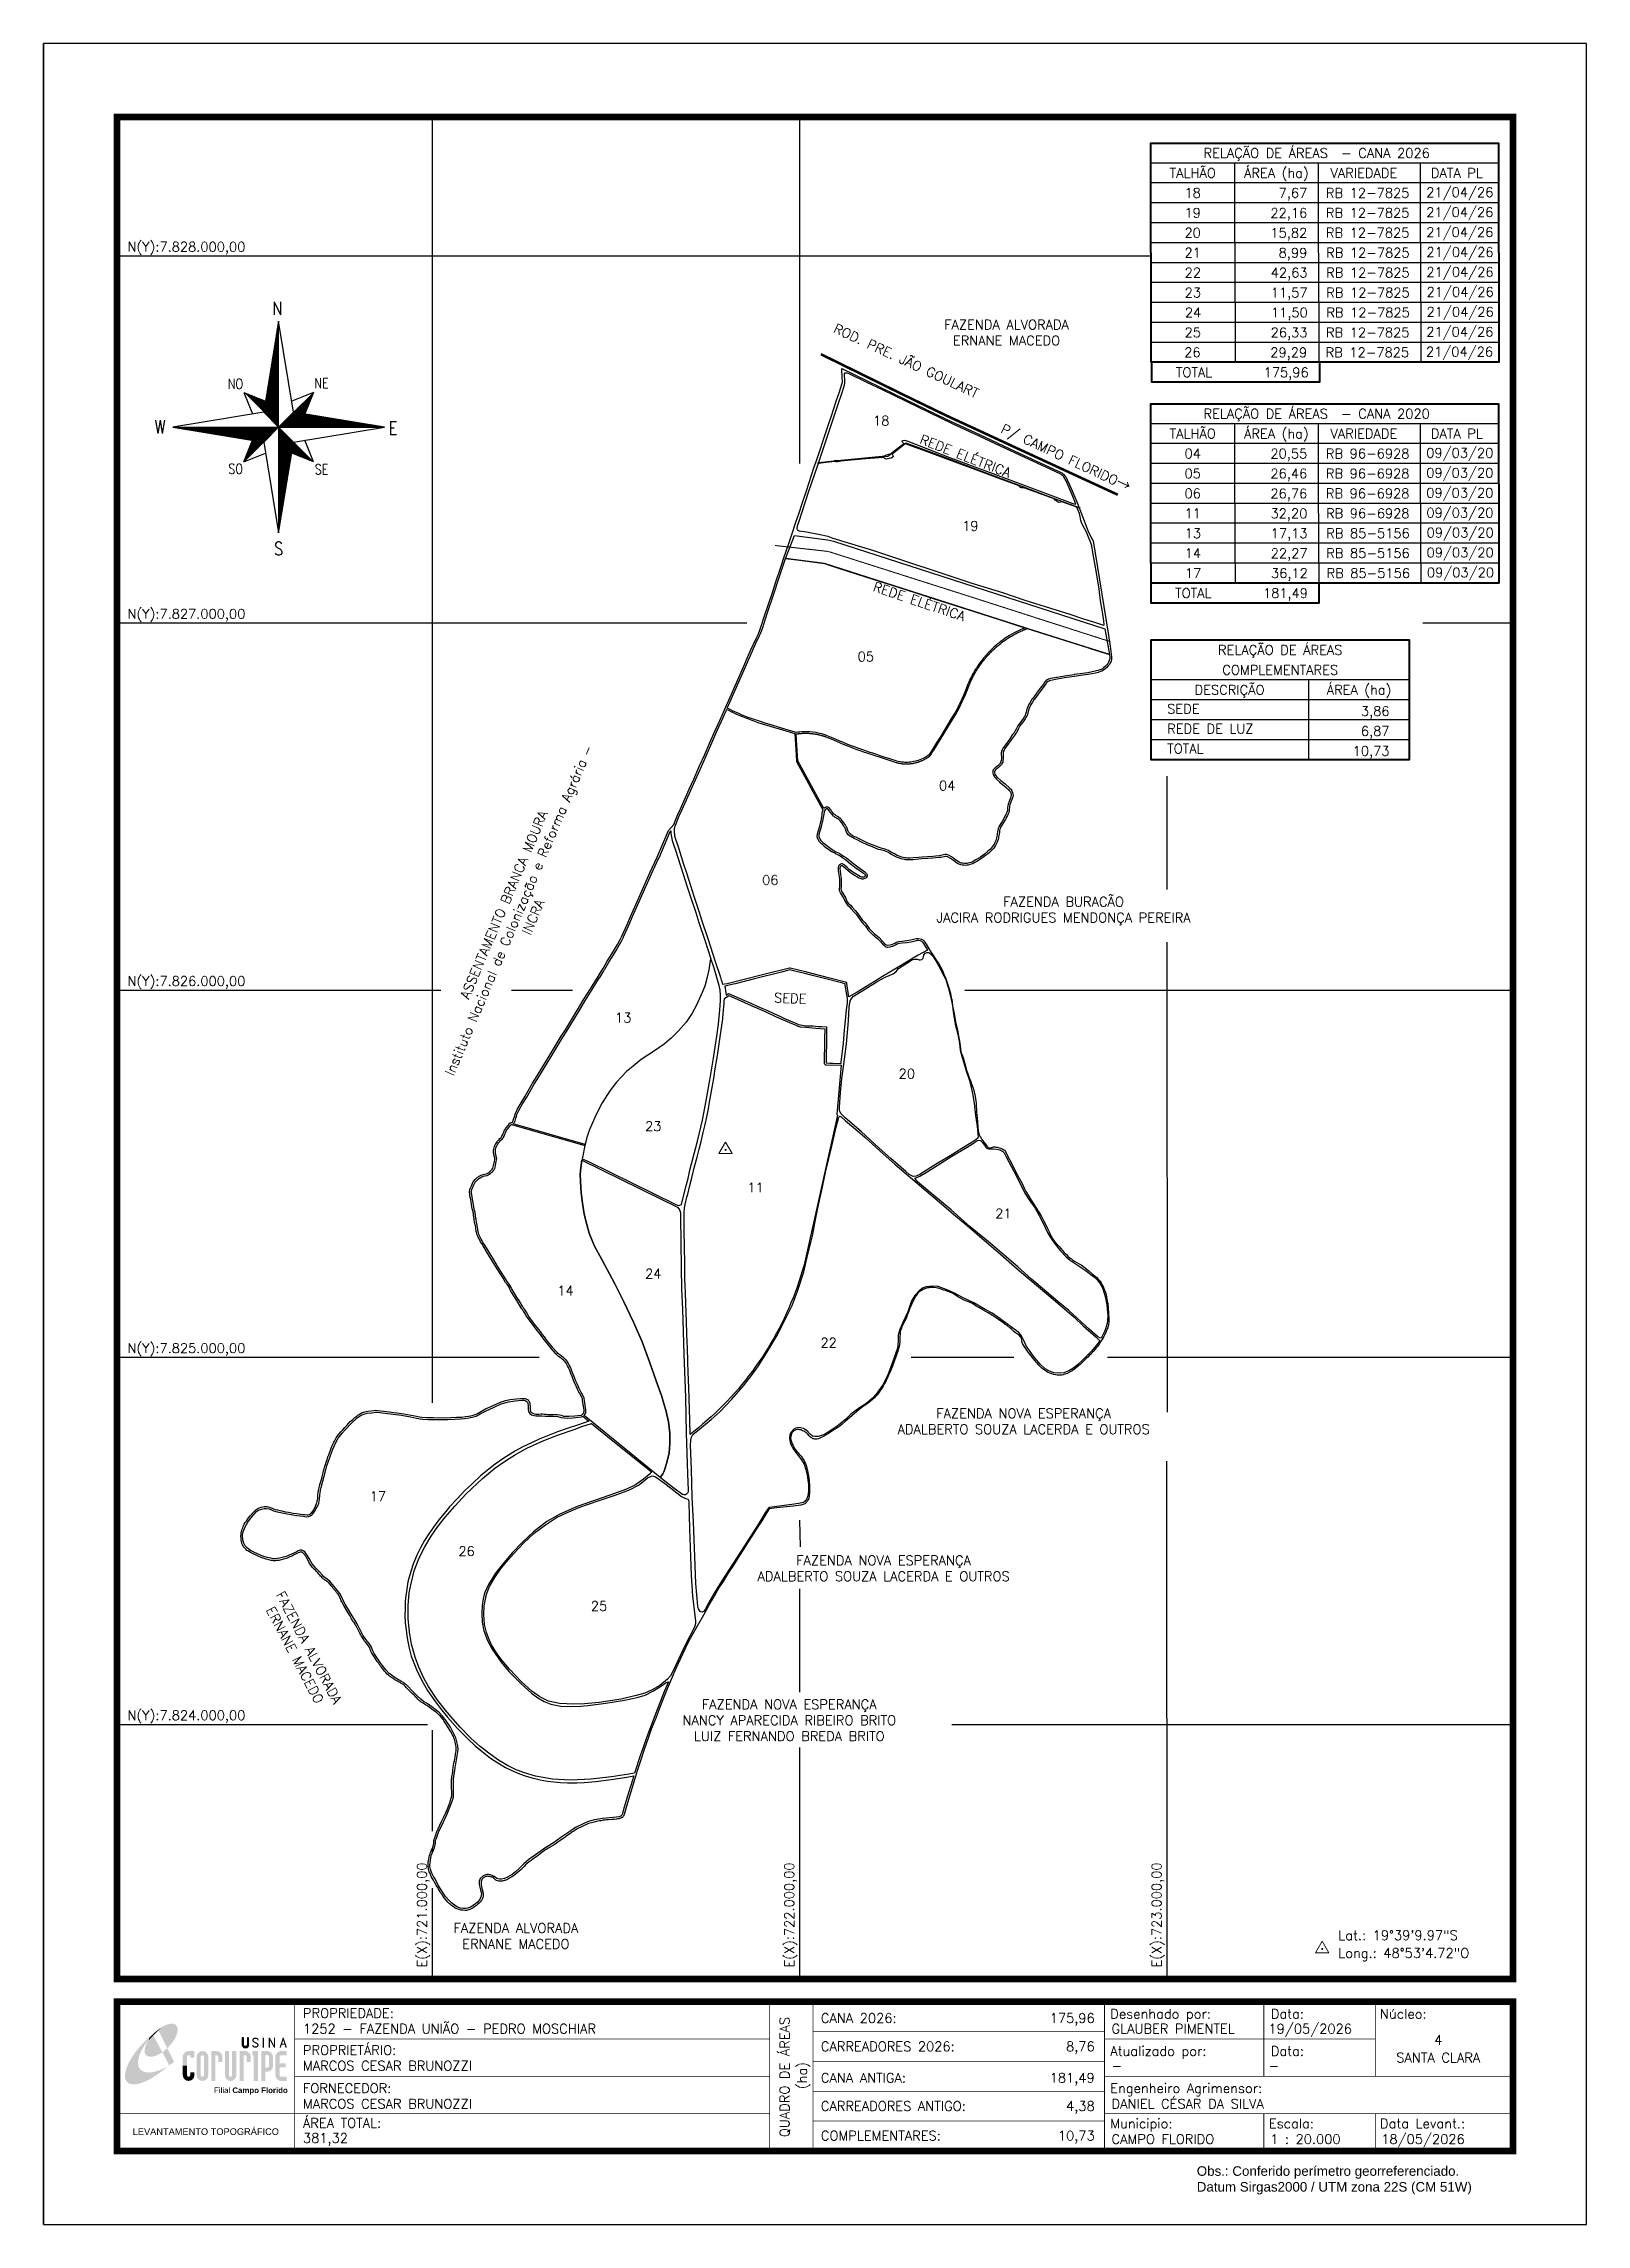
# Model space of a CAD drawing. Header units: metres. Extents: x 719941 to 724141, y 7822638 to 7828578.
import ezdxf
from ezdxf.enums import TextEntityAlignment as Align

# ---------------------------------------------------------------- set-up
doc = ezdxf.new("R2010")
doc.units = ezdxf.units.M
for name, pattern in [('CENTER2', [1.125, 0.75, -0.125, 0.125, -0.125]), ('DASHED2', [0.375, 0.25, -0.125]), ('LIN0', [0])]:
    doc.linetypes.add(name, pattern=pattern)
for name, color, linetype in [('0114001252', 1, 'Continuous'), ('0114001252004', 5, 'Continuous'), ('0114001252005', 5, 'Continuous'), ('0114001252006', 5, 'Continuous'), ('0114001252011', 5, 'Continuous'), ('0114001252013', 5, 'Continuous'), ('0114001252014', 5, 'Continuous'), ('0114001252017', 5, 'Continuous'), ('0114001252018', 5, 'Continuous'), ('0114001252019', 5, 'Continuous'), ('0114001252020', 5, 'Continuous'), ('0114001252021', 5, 'Continuous'), ('0114001252022', 5, 'Continuous'), ('0114001252023', 5, 'Continuous'), ('0114001252024', 5, 'Continuous'), ('0114001252025', 5, 'Continuous'), ('0114001252026', 5, 'Continuous'), ('MALHA', 8, 'Continuous'), ('MARGEM', 5, 'Continuous'), ('QUADRO_DE_AREAS_CANA_2026', 7, 'Continuous'), ('QUADRO_DE_AREAS_CANA_ANTIGA', 7, 'Continuous'), ('QUADRO_DE_AREAS_COMPLEMENTARES', 7, 'Continuous'), ('REDE DE LUZ', 6, 'Continuous'), ('RODOVIA', 1, 'Continuous'), ('SEDE', 7, 'Continuous'), ('SETA_NORTE', 3, 'Continuous'), ('TEXTO CONFRONTANTES', 7, 'Continuous'), ('TEXTO_NUN_TAL', 7, 'Continuous')]:
    doc.layers.add(name, color=color, linetype=linetype)
doc.layers.add('TEXTO_DIVERSOS', color=7, linetype='Continuous', lineweight=5)
doc.styles.add('ARIAL', font='arial.ttf')
doc.styles.add('marcelo', font='arial.ttf')
doc.styles.add('ROMANS', font='romans')
doc.styles.add('Simplex', font='simplex.shx')
doc.styles.get("Standard").update_dxf_attribs({"font": 'arial.ttf'})

msp = doc.modelspace()

# ---------------------------------------------------------------- texts
at = {"layer": 'MALHA', "linetype": 'Continuous', "style": 'Simplex'}
for s, p in [('N(Y):7.828.000,00', (720169.4, 7828003.9)), ('N(Y):7.827.000,00', (720169.4, 7827003.9)), ('N(Y):7.826.000,00', (720169.4, 7826003.9)), ('N(Y):7.825.000,00', (720169.4, 7825003.9)), ('N(Y):7.824.000,00', (720169.4, 7824003.9))]:
    msp.add_text(s, height=26, dxfattribs=at).set_placement(p, align=Align.BOTTOM_LEFT)
for s, p in [('E(X):721.000,00', (720991.8, 7823337.5)), ('E(X):722.000,00', (721991.8, 7823337.5)), ('E(X):723.000,00', (722991.8, 7823337.5))]:
    msp.add_text(s, height=26, rotation=90, dxfattribs=at).set_placement(p, align=Align.BOTTOM_LEFT)
at = {"layer": 'MARGEM', "color": 7, "linetype": 'Continuous', "lineweight": 9}
for s, style, p in [('PROPRIEDADE:', 'Simplex', (720647, 7823226.4)), ('Desenhado por:', 'Simplex', (722844.9, 7823224.4)), ('Data:', 'Simplex', (723282.1, 7823224.4)), ('Núcleo:', 'Simplex', (723579.1, 7823224.4)), ('PROPRIETÁRIO:', 'Simplex', (720647, 7823125.7)), ('Atualizado por:', 'Simplex', (722844.9, 7823123.2)), ('Data:', 'Simplex', (723282.1, 7823123.2)), ('FORNECEDOR:', 'Simplex', (720647, 7823021.9)), ('Engenheiro Agrimensor:', 'Simplex', (722844.9, 7823021.9)), ('ÁREA TOTAL:', 'Simplex', (720647, 7822927.2)), ('Municipio:', 'Simplex', (722844.9, 7822925.7)), ('Escala:', 'Simplex', (723276.9, 7822925.7)), ('Data Levant.:', 'Simplex', (723579.1, 7822925.7)), ('Obs.: Conferido perímetro georreferenciado.', 'marcelo', (723080.4, 7822796.3)), ('Datum Sirgas2000 / UTM zona 22S (CM 51W)', 'marcelo', (723080.4, 7822753.3))]:
    msp.add_text(s, height=26, dxfattribs=dict(at, style=style)).set_placement(p, align=Align.TOP_LEFT)
at = {"layer": 'MARGEM', "color": 7, "linetype": 'Continuous', "style": 'Simplex'}
for s, p in [('1252 - FAZENDA UNIÃO - PEDRO MOSCHIAR', (720647, 7823184)), ('CANA 2026:', (722057, 7823212.9)), ('GLAUBER PIMENTEL', (722848.3, 7823184)), ('19/05/2026', (723275.6, 7823184)), ('CARREADORES 2026:', (722057, 7823135.9)), ('MARCOS CESAR BRUNOZZI', (720647, 7823083.2)), ('CANA ANTIGA:', (722057, 7823050.3)), ('-', (722848.3, 7823083.2)), ('-', (723275.6, 7823083.2)), ('DANIEL CÉSAR DA SILVA', (722848.3, 7822979.5)), ('MARCOS CESAR BRUNOZZI', (720647, 7822979.5)), ('CARREADORES ANTIGO:', (722057, 7822973.3)), ('381,32', (720647, 7822886.2)), ('COMPLEMENTARES:', (722057, 7822892.7)), ('CAMPO FLORIDO', (722848.3, 7822883.3)), ('1 : 20.000', (723280.3, 7822883.3)), ('18/05/2026', (723582.5, 7822883.3))]:
    msp.add_text(s, height=26, dxfattribs=at).set_placement(p, align=Align.TOP_LEFT)
for s, p in [('QUADRO DE ÁREAS', (721958.4, 7823039.4)), ('(ha)', (722005.9, 7823043.4))]:
    msp.add_text(s, height=26, rotation=90, dxfattribs=at).set_placement(p, align=Align.MIDDLE_CENTER)
for s, p in [('175,96', (722802.5, 7823212.9)), ('8,76', (722802.5, 7823135.9)), ('181,49', (722802.5, 7823050.3)), ('4,38', (722802.5, 7822973.3)), ('10,73', (722802.5, 7822892.7))]:
    msp.add_text(s, height=26, dxfattribs=at).set_placement(p, align=Align.TOP_RIGHT)
for s, p in [('SANTA CLARA', (723738, 7823092.3)), ('4', (723738, 7823140.3))]:
    msp.add_text(s, height=26, dxfattribs=at).set_placement(p, align=Align.MIDDLE_CENTER)
at = {"layer": 'MARGEM', "color": 7, "linetype": 'ByBlock'}
msp.add_text('LEVANTAMENTO TOPOGRÁFICO', height=18, dxfattribs=at).set_placement((720382.6, 7822890.7), align=Align.MIDDLE_CENTER)
at = {"layer": 'QUADRO_DE_AREAS_CANA_2026', "linetype": 'Continuous', "style": 'Simplex'}
for s, p in [('RELAÇÃO DE ÁREAS  - CANA 2026', (723406.8, 7828279.9)), ('TALHÃO', (723069.3, 7828225.6)), ('ÁREA (ha)', (723297, 7828225.6)), ('VARIEDADE', (723535.4, 7828225.6)), ('DATA PL', (723788.5, 7828225.6)), ('18', (723069.3, 7828171.3)), ('RB 12-7825', (723545.7, 7828171.3)), ('21/04/26', (723796.5, 7828173.1)), ('19', (723069.3, 7828117)), ('RB 12-7825', (723545.7, 7828117)), ('21/04/26', (723796.5, 7828118.8)), ('20', (723069.3, 7828062.8)), ('RB 12-7825', (723545.7, 7828062.8)), ('21/04/26', (723796.5, 7828064.5)), ('21', (723069.3, 7828008.5)), ('RB 12-7825', (723546.2, 7828008.5)), ('21/04/26', (723797, 7828010.2)), ('21/04/26', (723797, 7827956)), ('22', (723069.8, 7827954.2)), ('23', (723069.8, 7827899.9)), ('RB 12-7825', (723546.2, 7827954.2)), ('RB 12-7825', (723546.5, 7827899.9)), ('21/04/26', (723797.4, 7827901.7)), ('24', (723070.3, 7827845.6)), ('RB 12-7825', (723546.7, 7827845.6)), ('21/04/26', (723797.5, 7827847.4)), ('25', (723069.4, 7827791.3)), ('RB 12-7825', (723545.8, 7827791.3)), ('21/04/26', (723796.7, 7827793.1)), ('26', (723068.5, 7827737.1)), ('RB 12-7825', (723544.9, 7827737.1)), ('21/04/26', (723795.8, 7827738.8)), ('TOTAL', (723073.1, 7827682.8))]:
    msp.add_text(s, height=26, dxfattribs=at).set_placement(p, align=Align.MIDDLE_CENTER)
for s, p in [('7,67', (723381.2, 7828158.2)), ('22,16', (723381.2, 7828103.9)), ('15,82', (723381.2, 7828049.6)), ('8,99', (723381.4, 7827995.3)), ('42,63', (723382, 7827941.1)), ('11,57', (723382.1, 7827886.8)), ('11,50', (723382.7, 7827832.5)), ('26,33', (723381.8, 7827778.2)), ('29,29', (723380.9, 7827723.9)), ('175,96', (723385, 7827669.6))]:
    msp.add_text(s, height=26, dxfattribs=at).set_placement(p, align=Align.RIGHT)
at = {"layer": 'QUADRO_DE_AREAS_CANA_ANTIGA', "linetype": 'Continuous', "style": 'Simplex'}
for s, p in [('RELAÇÃO DE ÁREAS  - CANA 2020', (723406.8, 7827570)), ('TALHÃO', (723069.3, 7827515.7)), ('ÁREA (ha)', (723297, 7827515.7)), ('VARIEDADE', (723535.4, 7827515.7)), ('DATA PL', (723788.5, 7827515.7)), ('04', (723069.3, 7827461.4)), ('RB 96-6928', (723545.7, 7827461.4)), ('09/03/20', (723796.5, 7827463.2)), ('05', (723069.3, 7827407.1)), ('RB 96-6928', (723545.7, 7827407.1)), ('09/03/20', (723796.6, 7827408.9)), ('06', (723069.3, 7827352.9)), ('RB 96-6928', (723545.7, 7827352.9)), ('09/03/20', (723796.6, 7827354.6)), ('09/03/20', (723796.9, 7827300.3)), ('11', (723069.3, 7827298.6)), ('13', (723069.8, 7827244.3)), ('RB 96-6928', (723546, 7827298.6)), ('RB 85-5156', (723546.6, 7827244.3)), ('09/03/20', (723797.5, 7827246)), ('14', (723069.8, 7827190)), ('RB 85-5156', (723546.6, 7827190)), ('09/03/20', (723797.5, 7827191.8)), ('17', (723070.3, 7827135.7)), ('RB 85-5156', (723547.3, 7827135.7)), ('09/03/20', (723798.2, 7827137.5)), ('TOTAL', (723071.1, 7827081.4))]:
    msp.add_text(s, height=26, dxfattribs=at).set_placement(p, align=Align.MIDDLE_CENTER)
for s, p in [('20,55', (723381.2, 7827448.3)), ('26,46', (723381.2, 7827394)), ('26,76', (723381.2, 7827339.7)), ('32,20', (723381.4, 7827285.4)), ('17,13', (723382, 7827231.2)), ('22,27', (723382.1, 7827176.9)), ('36,12', (723382.7, 7827122.6)), ('181,49', (723383.1, 7827068.3))]:
    msp.add_text(s, height=26, dxfattribs=at).set_placement(p, align=Align.RIGHT)
at = {"layer": 'QUADRO_DE_AREAS_COMPLEMENTARES', "linetype": 'Continuous', "style": 'Simplex'}
for s, p in [('RELAÇÃO DE ÁREAS', (723307.6, 7826926.4)), ('COMPLEMENTARES', (723307.6, 7826872.1)), ('DESCRIÇÃO', (723169.8, 7826817.8)), ('ÁREA (ha)', (723522.1, 7826817.8))]:
    msp.add_text(s, height=26, dxfattribs=at).set_placement(p, align=Align.MIDDLE_CENTER)
for s, p in [('SEDE', (722999.8, 7826766.2)), ('REDE DE LUZ', (722999.8, 7826711.9)), ('TOTAL', (722999.8, 7826657.6))]:
    msp.add_text(s, height=26, dxfattribs=at).set_placement(p, align=Align.MIDDLE_LEFT)
for s, p in [('3,86', (723605.1, 7826746.9)), ('10,73', (723605.1, 7826638.3)), ('6,87', (723605.1, 7826692.6))]:
    msp.add_text(s, height=26, dxfattribs=at).set_placement(p, align=Align.RIGHT)
at = {"layer": 'TEXTO CONFRONTANTES', "linetype": 'Continuous', "char_height": 26, "width": 1006.361, "attachment_point": 5, "style": 'Simplex'}
for s, insert in [('FAZENDA ALVORADA\\PERNANE MACEDO', (722562.5, 7827790.9)), ('FAZENDA BURACÃO\\PJACIRA RODRIGUES MENDONÇA PEREIRA', (722717.8, 7826215.4)), ('FAZENDA NOVA ESPERANÇA\\PADALBERTO SOUZA LACERDA E OUTROS', (722609.1, 7824825.4)), ('FAZENDA NOVA ESPERANÇA\\PADALBERTO SOUZA LACERDA E OUTROS', (722227.8, 7824425)), ('FAZENDA NOVA ESPERANÇA\\PNANCY APARECIDA RIBEIRO BRITO\\PLUIZ FERNANDO BREDA BRITO', (721971, 7824011.1)), ('FAZENDA ALVORADA\\PERNANE MACEDO', (721226.8, 7823423.5))]:
    msp.add_mtext(s, dxfattribs=dict(at, insert=insert))
for s, insert, rotation in [('ASSENTAMENTO BRANCA MOURA\\PInstituto Nacional de Colonização e Reforma Agrária {\\fArial|b0|i0|c0|p34;– }INCRA', (721234, 7826215.9), 67.01368), ('FAZENDA ALVORADA\\PERNANE MACEDO', (720644.3, 7824199), 297.76511)]:
    msp.add_mtext(s, dxfattribs=dict(at, insert=insert, rotation=rotation))
at = {"layer": 'TEXTO_DIVERSOS', "linetype": 'Continuous', "style": 'Simplex'}
msp.add_text('SEDE', height=26, rotation=357.37083, dxfattribs=at).set_placement((721929.2, 7825966.7))
for s, p in [('Lat.: 19°39\'9.97"S', (723465.7, 7823412.4, 1313.5)), ('Long.: 48°53\'4.72"O', (723465.7, 7823364.1, 1313.5))]:
    msp.add_text(s, height=26, dxfattribs=at).set_placement(p)
at = {"layer": 'TEXTO_DIVERSOS', "linetype": 'Continuous', "char_height": 26, "attachment_point": 5, "style": 'Simplex'}
for s, insert, width, rotation in [('ROD. PRE. JÃO GOULART', (722289.3, 7827714.1), 1006.361, 335.08417), ('REDE ELÉTRICA', (722450.5, 7827454.7), 1151.18, 338.77347), ('P/ CAMPO FLORIDO{\\fSimSun|b0|i0|c134|p2;\\H1.08333x;→}{\\fMS Shell Dlg 2|b0|i0|c0|p0;\\H0.70834x;}{\\H0.70834x;}\\P', (722723, 7827447.5), 1151.18, 335.08417), ('REDE ELÉTRICA', (722324.9, 7827058.6), 1151.18, 341.44458)]:
    msp.add_mtext(s, dxfattribs=dict(at, insert=insert, width=width, rotation=rotation))
at = {"layer": 'TEXTO_NUN_TAL', "linetype": 'Continuous', "style": 'Simplex'}
for s, p in [('18', (722199.1, 7827538)), ('19', (722441.7, 7827251.3)), ('05', (722157.1, 7826895.4)), ('04', (722378.5, 7826543.9)), ('06', (721897, 7826286.9)), ('13', (721496.5, 7825911.8)), ('20', (722268.7, 7825759.3)), ('23', (721578.5, 7825616.4)), ('11', (721856.8, 7825449.4)), ('21', (722531.5, 7825378.4)), ('24', (721578.5, 7825214.4)), ('14', (721339.5, 7825168.1)), ('22', (722055.9, 7825026.5)), ('17', (720828.5, 7824608.3)), ('26', (721070.2, 7824458.7)), ('25', (721430.8, 7824309.2))]:
    msp.add_text(s, height=26, dxfattribs=at).set_placement(p)

# ---------------------------------------------------------------- blocks, each defined once
blk = doc.blocks.new('A$C309442C0')
at = {"layer": 'SETA_NORTE', "linetype": 'Continuous'}
h = blk.add_hatch(dxfattribs=at)
h.set_pattern_fill('ANSI31', color=256, scale=0.1375, angle=-90, style=0)
h.set_pattern_definition([(315, (-215853.3434, 13873.16845), (0.3086963042, 0.3086963042), [])])
h.paths.add_polyline_path([(73.5, 97.4), (74.7, 104.9), (60, 110.8)])
h = blk.add_hatch(dxfattribs=at)
h.set_pattern_fill('ANSI31', color=256, scale=0.1375, angle=180, style=0)
h.set_pattern_definition([(225, (13869.59828, 216024.21475), (0.3086963042, -0.3086963042), [])])
h.paths.add_polyline_path([(93.8, 97.4), (101.4, 96.2), (107.3, 110.8)])
h = blk.add_hatch(dxfattribs=at)
h.set_pattern_fill('ANSI31', color=256, scale=0.1375, style=0)
h.set_pattern_definition([(45, (-13702.2971, -215849.77324), (-0.3086963042, 0.3086963042), [])])
h.paths.add_polyline_path([(73.5, 77), (65.9, 78.3), (60, 63.6)])
h = blk.add_hatch(dxfattribs=at)
h.set_pattern_fill('ANSI31', color=256, scale=0.1375, angle=90, style=0)
h.set_pattern_definition([(135, (216020.6446, -13698.72693), (-0.3086963042, -0.3086963042), [])])
h.paths.add_polyline_path([(93.8, 77), (92.6, 69.5), (107.3, 63.6)])
for p, q in [((81.6, 146.8), (83.7, 148.9)), ((81.7, 147.6), (83.7, 149.5)), ((81.8, 148.3), (83.7, 150.1)), ((82, 149.1), (83.7, 150.8)), ((82.1, 149.9), (83.7, 151.4)), ((82.2, 150.6), (83.7, 152.1)), ((82.3, 151.4), (83.7, 152.7)), ((82.5, 152.2), (83.7, 153.3)), ((82.6, 152.9), (83.7, 154)), ((82.7, 153.7), (83.7, 154.6)), ((82.9, 154.4), (83.7, 155.2)), ((83, 155.2), (83.7, 155.9)), ((83.1, 156), (83.7, 156.5)), ((83.2, 156.7), (83.7, 157.2)), ((83.4, 157.5), (83.7, 157.8)), ((83.5, 158.3), (83.7, 158.4)), ((83.6, 159), (83.7, 159.1)), ((78.7, 129.3), (83.7, 134.2)), ((78.8, 130), (83.7, 134.9)), ((79, 130.8), (83.7, 135.5)), ((79.1, 131.6), (83.7, 136.1)), ((79.2, 132.3), (83.7, 136.8)), ((79.3, 133.1), (83.7, 137.4)), ((79.5, 133.8), (83.7, 138)), ((79.6, 134.6), (83.7, 138.7)), ((79.7, 135.4), (83.7, 139.3)), ((79.8, 136.1), (83.7, 140)), ((80, 136.9), (83.7, 140.6)), ((80.1, 137.7), (83.7, 141.2)), ((80.2, 138.4), (83.7, 141.9)), ((80.3, 139.2), (83.7, 142.5)), ((80.5, 139.9), (83.7, 143.1)), ((80.6, 140.7), (83.7, 143.8)), ((80.7, 141.5), (83.7, 144.4)), ((80.8, 142.2), (83.7, 145)), ((81, 143), (83.7, 145.7)), ((81.1, 143.8), (83.7, 146.3)), ((81.2, 144.5), (83.7, 147)), ((81.3, 145.3), (83.7, 147.6)), ((81.5, 146.1), (83.7, 148.2)), ((75.7, 111), (83.7, 118.9)), ((75.8, 111.7), (83.7, 119.6)), ((75.9, 112.5), (83.7, 120.2)), ((76.1, 113.3), (83.7, 120.8)), ((76.2, 114), (83.7, 121.5)), ((76.3, 114.8), (83.7, 122.1)), ((76.4, 115.5), (83.7, 122.8)), ((76.6, 116.3), (83.7, 123.4)), ((76.7, 117.1), (83.7, 124)), ((76.8, 117.8), (83.7, 124.7)), ((76.9, 118.6), (83.7, 125.3)), ((77.1, 119.4), (83.7, 125.9)), ((77.2, 120.1), (83.7, 126.6)), ((77.3, 120.9), (83.7, 127.2)), ((77.4, 121.6), (83.7, 127.8)), ((77.6, 122.4), (83.7, 128.5)), ((77.7, 123.2), (83.7, 129.1)), ((77.8, 123.9), (83.7, 129.8)), ((78, 124.7), (83.7, 130.4)), ((78.1, 125.5), (83.7, 131)), ((78.2, 126.2), (83.7, 131.7)), ((78.3, 127), (83.7, 132.3)), ((78.5, 127.7), (83.7, 132.9)), ((78.6, 128.5), (83.7, 133.6)), ((60, 110.8), (74.7, 104.9)), ((60, 110.8), (65.9, 96.2)), ((73.5, 97.3), (83.7, 107.5)), ((73.6, 98), (83.7, 108.1)), ((73.7, 98.8), (83.7, 108.7)), ((73.8, 99.5), (83.7, 109.4)), ((73.8, 97), (83.7, 106.8)), ((73.9, 100.3), (83.7, 110)), ((74.1, 101.1), (83.7, 110.6)), ((74.2, 101.8), (83.7, 111.3)), ((74.2, 96.7), (83.7, 106.2)), ((74.3, 102.6), (83.7, 111.9)), ((74.4, 103.3), (83.7, 112.6)), ((74.5, 96.4), (83.7, 105.6)), ((74.6, 104.1), (83.7, 113.2)), ((74.7, 104.9), (83.7, 113.8)), ((74.8, 105.6), (83.7, 114.5)), ((74.8, 96.1), (83.7, 104.9)), ((74.9, 106.4), (83.7, 115.1)), ((75.1, 107.2), (83.7, 115.7)), ((75.1, 95.7), (83.7, 104.3)), ((75.2, 107.9), (83.7, 116.4)), ((75.3, 108.7), (83.7, 117)), ((75.4, 109.4), (83.7, 117.7)), ((75.6, 110.2), (83.7, 118.3)), ((107.3, 110.8), (92.6, 104.9)), ((107.3, 110.8), (101.4, 96.2)), ((75.4, 95.4), (83.7, 103.6)), ((75.8, 95.1), (83.7, 103)), ((76.1, 94.8), (83.7, 102.4)), ((76.4, 94.5), (83.7, 101.7)), ((76.7, 94.2), (83.7, 101.1)), ((77, 93.8), (83.7, 100.5)), ((77.4, 93.5), (83.7, 99.8)), ((77.7, 93.2), (83.7, 99.2)), ((78, 92.9), (83.7, 98.5)), ((78.3, 92.6), (83.7, 97.9)), ((78.6, 92.2), (83.7, 97.3)), ((78.9, 91.9), (83.7, 96.6)), ((79.3, 91.6), (83.7, 96)), ((79.6, 91.3), (83.7, 95.4)), ((79.9, 91), (83.7, 94.7)), ((80.2, 90.7), (83.7, 94.1)), ((80.5, 90.3), (83.7, 93.4)), ((80.9, 90), (83.7, 92.8)), ((81.2, 89.7), (83.7, 92.2)), ((81.5, 89.4), (83.7, 91.5)), ((81.8, 89.1), (83.7, 90.9)), ((82.1, 88.7), (83.7, 90.3)), ((82.4, 88.4), (83.7, 89.6)), ((83.8, 87.2), (94, 97.4)), ((84.4, 87.2), (94.5, 97.3)), ((85.1, 87.2), (95.1, 97.2)), ((85.7, 87.2), (95.6, 97.1)), ((86.3, 87.2), (96.2, 97)), ((87, 87.2), (96.7, 96.9)), ((87.6, 87.2), (97.2, 96.9)), ((88.3, 87.2), (97.8, 96.8)), ((88.9, 87.2), (98.3, 96.7)), ((89.5, 87.2), (98.9, 96.6)), ((90.2, 87.2), (99.4, 96.5)), ((90.8, 87.2), (100, 96.4)), ((91.4, 87.2), (100.5, 96.3)), ((92.1, 87.2), (101.1, 96.2)), ((92.7, 87.2), (101.6, 96.1)), ((93.4, 87.2), (102.2, 96)), ((94, 87.2), (102.7, 96)), ((94.6, 87.2), (103.3, 95.9)), ((95.3, 87.2), (103.8, 95.8)), ((95.9, 87.2), (104.4, 95.7)), ((96.5, 87.2), (104.9, 95.6)), ((97.2, 87.2), (105.5, 95.5)), ((97.8, 87.2), (106, 95.4)), ((98.4, 87.2), (106.5, 95.3)), ((99.1, 87.2), (107.1, 95.2)), ((99.7, 87.2), (107.6, 95.1)), ((100.4, 87.2), (108.2, 95.1)), ((101, 87.2), (108.7, 95)), ((101.6, 87.2), (109.3, 94.9)), ((102.3, 87.2), (109.8, 94.8)), ((102.9, 87.2), (110.4, 94.7)), ((103.5, 87.2), (110.9, 94.6)), ((104.2, 87.2), (111.5, 94.5)), ((104.8, 87.2), (112, 94.4)), ((105.5, 87.2), (112.6, 94.3)), ((106.1, 87.2), (113.1, 94.2)), ((106.7, 87.2), (113.7, 94.1)), ((107.4, 87.2), (114.2, 94.1)), ((108, 87.2), (114.8, 94)), ((108.6, 87.2), (115.3, 93.9)), ((109.3, 87.2), (115.8, 93.8)), ((109.9, 87.2), (116.4, 93.7)), ((110.6, 87.2), (116.9, 93.6)), ((111.2, 87.2), (117.5, 93.5)), ((111.8, 87.2), (118, 93.4)), ((112.5, 87.2), (118.6, 93.3)), ((113.1, 87.2), (119.1, 93.2)), ((113.7, 87.2), (119.7, 93.2)), ((114.4, 87.2), (120.2, 93.1)), ((115, 87.2), (120.8, 93)), ((115.6, 87.2), (121.3, 92.9)), ((116.3, 87.2), (121.9, 92.8)), ((116.9, 87.2), (122.4, 92.7)), ((117.6, 87.2), (123, 92.6)), ((118.2, 87.2), (123.5, 92.5)), ((118.8, 87.2), (124, 92.4)), ((119.5, 87.2), (124.6, 92.3)), ((120.1, 87.2), (125.1, 92.3)), ((120.7, 87.2), (125.7, 92.2)), ((121.4, 87.2), (126.2, 92.1)), ((122, 87.2), (126.8, 92)), ((122.7, 87.2), (127.3, 91.9)), ((123.3, 87.2), (127.9, 91.8)), ((123.9, 87.2), (128.4, 91.7)), ((124.6, 87.2), (129, 91.6)), ((125.2, 87.2), (129.5, 91.5)), ((125.8, 87.2), (130.1, 91.4)), ((126.5, 87.2), (130.6, 91.4)), ((127.1, 87.2), (131.2, 91.3)), ((127.8, 87.2), (131.7, 91.2)), ((128.4, 87.2), (132.3, 91.1)), ((129, 87.2), (132.8, 91)), ((129.7, 87.2), (133.3, 90.9)), ((130.3, 87.2), (133.9, 90.8)), ((130.9, 87.2), (134.4, 90.7)), ((131.6, 87.2), (135, 90.6)), ((132.2, 87.2), (135.5, 90.5)), ((132.8, 87.2), (136.1, 90.5)), ((133.5, 87.2), (136.6, 90.4)), ((134.1, 87.2), (137.2, 90.3)), ((134.8, 87.2), (137.7, 90.2)), ((135.4, 87.2), (138.3, 90.1)), ((136, 87.2), (138.8, 90)), ((136.7, 87.2), (139.4, 89.9)), ((137.3, 87.2), (139.9, 89.8)), ((137.9, 87.2), (140.5, 89.7)), ((138.6, 87.2), (141, 89.6)), ((139.2, 87.2), (141.6, 89.6)), ((139.9, 87.2), (142.1, 89.5)), ((140.5, 87.2), (142.6, 89.4)), ((141.1, 87.2), (143.2, 89.3)), ((141.8, 87.2), (143.7, 89.2)), ((142.4, 87.2), (144.3, 89.1)), ((11.8, 87.2), (11.8, 87.2)), ((12.3, 87.1), (12.4, 87.2)), ((12.9, 87), (13.1, 87.2)), ((13.4, 86.9), (13.7, 87.2)), ((14, 86.8), (14.4, 87.2)), ((14.5, 86.7), (15, 87.2)), ((15.1, 86.6), (15.6, 87.2)), ((15.6, 86.6), (16.3, 87.2)), ((16.2, 86.5), (16.9, 87.2)), ((16.7, 86.4), (17.5, 87.2)), ((17.2, 86.3), (18.2, 87.2)), ((17.8, 86.2), (18.8, 87.2)), ((18.3, 86.1), (19.5, 87.2)), ((18.9, 86), (20.1, 87.2)), ((19.4, 85.9), (20.7, 87.2)), ((20, 85.8), (21.4, 87.2)), ((20.5, 85.7), (22, 87.2)), ((21.1, 85.7), (22.6, 87.2)), ((21.6, 85.6), (23.3, 87.2)), ((22.2, 85.5), (23.9, 87.2)), ((22.7, 85.4), (24.6, 87.2)), ((23.3, 85.3), (25.2, 87.2)), ((23.8, 85.2), (25.8, 87.2)), ((24.4, 85.1), (26.5, 87.2)), ((24.9, 85), (27.1, 87.2)), ((25.5, 84.9), (27.7, 87.2)), ((26, 84.8), (28.4, 87.2)), ((26.5, 84.8), (29, 87.2)), ((27.1, 84.7), (29.6, 87.2)), ((27.6, 84.6), (30.3, 87.2)), ((28.2, 84.5), (30.9, 87.2)), ((28.7, 84.4), (31.6, 87.2)), ((29.3, 84.3), (32.2, 87.2)), ((29.8, 84.2), (32.8, 87.2)), ((30.4, 84.1), (33.5, 87.2)), ((30.9, 84), (34.1, 87.2)), ((31.5, 83.9), (34.7, 87.2)), ((32, 83.9), (35.4, 87.2)), ((32.6, 83.8), (36, 87.2)), ((33.1, 83.7), (36.7, 87.2)), ((33.7, 83.6), (37.3, 87.2)), ((34.2, 83.5), (37.9, 87.2)), ((34.7, 83.4), (38.6, 87.2)), ((35.3, 83.3), (39.2, 87.2)), ((35.8, 83.2), (39.8, 87.2)), ((36.4, 83.1), (40.5, 87.2)), ((36.9, 83), (41.1, 87.2)), ((37.5, 83), (41.8, 87.2)), ((38, 82.9), (42.4, 87.2)), ((38.6, 82.8), (43, 87.2)), ((39.1, 82.7), (43.7, 87.2)), ((39.7, 82.6), (44.3, 87.2)), ((40.2, 82.5), (44.9, 87.2)), ((40.8, 82.4), (45.6, 87.2)), ((41.3, 82.3), (46.2, 87.2)), ((41.9, 82.2), (46.8, 87.2)), ((42.4, 82.1), (47.5, 87.2)), ((43, 82.1), (48.1, 87.2)), ((43.5, 82), (48.8, 87.2)), ((44, 81.9), (49.4, 87.2)), ((44.6, 81.8), (50, 87.2)), ((45.1, 81.7), (50.7, 87.2)), ((45.7, 81.6), (51.3, 87.2)), ((46.2, 81.5), (51.9, 87.2)), ((46.8, 81.4), (52.6, 87.2)), ((47.3, 81.3), (53.2, 87.2)), ((47.9, 81.2), (53.9, 87.2)), ((48.4, 81.2), (54.5, 87.2)), ((49, 81.1), (55.1, 87.2)), ((49.5, 81), (55.8, 87.2)), ((50.1, 80.9), (56.4, 87.2)), ((50.6, 80.8), (57, 87.2)), ((51.2, 80.7), (57.7, 87.2)), ((51.7, 80.6), (58.3, 87.2)), ((52.3, 80.5), (59, 87.2)), ((52.8, 80.4), (59.6, 87.2)), ((53.3, 80.3), (60.2, 87.2)), ((53.9, 80.3), (60.9, 87.2)), ((54.4, 80.2), (61.5, 87.2)), ((55, 80.1), (62.1, 87.2)), ((55.5, 80), (62.8, 87.2)), ((56.1, 79.9), (63.4, 87.2)), ((56.6, 79.8), (64, 87.2)), ((57.2, 79.7), (64.7, 87.2)), ((57.7, 79.6), (65.3, 87.2)), ((58.3, 79.5), (66, 87.2)), ((58.8, 79.4), (66.6, 87.2)), ((59.4, 79.4), (67.2, 87.2)), ((59.9, 79.3), (67.9, 87.2)), ((83.7, 87.2), (60, 63.6)), ((60, 63.6), (65.9, 78.3)), ((60.5, 79.2), (68.5, 87.2)), ((61, 79.1), (69.1, 87.2)), ((61.5, 79), (69.8, 87.2)), ((62.1, 78.9), (70.4, 87.2)), ((62.6, 78.8), (71.1, 87.2)), ((63.2, 78.7), (71.7, 87.2)), ((63.7, 78.6), (72.3, 87.2)), ((64.3, 78.5), (73, 87.2)), ((64.8, 78.4), (73.6, 87.2)), ((65.4, 78.4), (74.2, 87.2)), ((65.9, 78.3), (74.9, 87.2)), ((66.5, 78.2), (75.5, 87.2)), ((67, 78.1), (76.2, 87.2)), ((67.6, 78), (76.8, 87.2)), ((68.1, 77.9), (77.4, 87.2)), ((68.7, 77.8), (78.1, 87.2)), ((69.2, 77.7), (78.7, 87.2)), ((69.8, 77.6), (79.3, 87.2)), ((70.3, 77.5), (80, 87.2)), ((70.8, 77.5), (80.6, 87.2)), ((71.4, 77.4), (81.2, 87.2)), ((71.9, 77.3), (81.9, 87.2)), ((72.5, 77.2), (82.5, 87.2)), ((73, 77.1), (83.2, 87.2)), ((82.8, 88.1), (83.7, 89)), ((83.1, 87.8), (83.7, 88.4)), ((83.4, 87.5), (83.7, 87.7)), ((83.7, 87.1), (83.7, 87.1)), ((83.7, 86.4), (84, 86.8)), ((83.7, 85.8), (84.4, 86.5)), ((83.7, 85.2), (84.7, 86.2)), ((83.7, 84.5), (85, 85.9)), ((83.7, 83.9), (85.3, 85.6)), ((83.7, 83.3), (85.6, 85.2)), ((83.7, 82.6), (86, 84.9)), ((83.7, 82), (86.3, 84.6)), ((83.7, 81.3), (86.6, 84.3)), ((83.7, 80.7), (86.9, 84)), ((83.7, 80.1), (87.2, 83.6)), ((83.7, 79.4), (87.5, 83.3)), ((83.7, 78.8), (87.9, 83)), ((83.7, 78.2), (88.2, 82.7)), ((83.7, 77.5), (88.5, 82.4)), ((83.7, 76.9), (88.8, 82.1)), ((83.7, 76.2), (89.1, 81.7)), ((83.7, 75.6), (89.5, 81.4)), ((83.7, 75), (89.8, 81.1)), ((83.7, 74.3), (90.1, 80.8)), ((83.7, 73.7), (90.4, 80.5)), ((83.7, 73.1), (90.7, 80.1)), ((83.7, 72.4), (91, 79.8)), ((83.7, 71.8), (91.4, 79.5)), ((83.7, 71.2), (91.7, 79.2)), ((83.7, 70.5), (92, 78.9)), ((83.7, 69.9), (92.3, 78.5)), ((83.7, 69.2), (92.6, 78.2)), ((83.7, 68.6), (93, 77.9)), ((83.7, 68), (93.3, 77.6)), ((83.7, 67.3), (93.6, 77.3)), ((83.7, 66.7), (93.8, 76.9)), ((83.7, 66.1), (93.7, 76.1)), ((83.7, 65.4), (93.6, 75.3)), ((83.7, 64.8), (93.4, 74.6)), ((107.3, 63.6), (101.4, 78.3)), ((143, 87.2), (144.8, 89)), ((143.7, 87.2), (145.4, 88.9)), ((144.3, 87.2), (145.9, 88.8)), ((144.9, 87.2), (146.5, 88.7)), ((145.6, 87.2), (147, 88.7)), ((146.2, 87.2), (147.6, 88.6)), ((146.9, 87.2), (148.1, 88.5)), ((147.5, 87.2), (148.7, 88.4)), ((148.1, 87.2), (149.2, 88.3)), ((148.8, 87.2), (149.8, 88.2)), ((149.4, 87.2), (150.3, 88.1)), ((150, 87.2), (150.8, 88)), ((150.7, 87.2), (151.4, 87.9)), ((151.3, 87.2), (151.9, 87.8)), ((152, 87.2), (152.5, 87.8)), ((152.6, 87.2), (153, 87.7)), ((153.2, 87.2), (153.6, 87.6)), ((153.9, 87.2), (154.1, 87.5)), ((154.5, 87.2), (154.7, 87.4)), ((155.1, 87.2), (155.2, 87.3)), ((60, 63.6), (74.7, 69.5)), ((83.7, 64.1), (93.3, 73.8)), ((83.7, 63.5), (93.2, 73)), ((83.7, 62.9), (93.1, 72.3)), ((83.7, 62.2), (92.9, 71.5)), ((83.7, 61.6), (92.8, 70.8)), ((83.7, 61), (92.7, 70)), ((83.7, 60.3), (92.6, 69.2)), ((83.7, 59.7), (92.4, 68.5)), ((83.7, 59), (92.3, 67.7)), ((83.7, 58.4), (92.2, 66.9)), ((83.7, 57.8), (92.1, 66.2)), ((83.7, 57.1), (91.9, 65.4)), ((83.7, 56.5), (91.8, 64.7)), ((83.7, 55.9), (91.7, 63.9)), ((83.7, 55.2), (91.6, 63.1)), ((83.7, 54.6), (91.4, 62.4)), ((83.7, 54), (91.3, 61.6)), ((83.7, 53.3), (91.2, 60.8)), ((83.7, 52.7), (91.1, 60.1)), ((107.3, 63.6), (92.6, 69.5)), ((83.7, 52), (90.9, 59.3)), ((83.7, 51.4), (90.8, 58.6)), ((83.7, 50.8), (90.7, 57.8)), ((83.7, 50.1), (90.5, 57)), ((83.7, 49.5), (90.4, 56.3)), ((83.7, 48.9), (90.3, 55.5)), ((83.7, 48.2), (90.2, 54.7)), ((83.7, 47.6), (90, 54)), ((83.7, 46.9), (89.9, 53.2)), ((83.7, 46.3), (89.8, 52.5)), ((83.7, 45.7), (89.7, 51.7)), ((83.7, 45), (89.5, 50.9)), ((83.7, 44.4), (89.4, 50.2)), ((83.7, 43.8), (89.3, 49.4)), ((83.7, 43.1), (89.2, 48.6)), ((83.7, 42.5), (89, 47.9)), ((83.7, 41.8), (88.9, 47.1)), ((83.7, 41.2), (88.8, 46.3)), ((83.7, 40.6), (88.7, 45.6)), ((83.7, 39.9), (88.5, 44.8)), ((83.7, 39.3), (88.4, 44.1)), ((83.7, 38.7), (88.3, 43.3)), ((83.7, 38), (88.2, 42.5)), ((83.7, 37.4), (88, 41.8)), ((83.7, 36.8), (87.9, 41)), ((83.7, 36.1), (87.8, 40.2)), ((83.7, 35.5), (87.7, 39.5)), ((83.7, 34.8), (87.5, 38.7)), ((83.7, 34.2), (87.4, 38)), ((83.7, 33.6), (87.3, 37.2)), ((83.7, 32.9), (87.2, 36.4)), ((83.7, 32.3), (87, 35.7)), ((83.7, 31.7), (86.9, 34.9)), ((83.7, 31), (86.8, 34.1)), ((83.7, 30.4), (86.7, 33.4)), ((83.7, 29.7), (86.5, 32.6)), ((83.7, 29.1), (86.4, 31.9)), ((83.7, 28.5), (86.3, 31.1)), ((83.7, 27.8), (86.2, 30.3)), ((83.7, 27.2), (86, 29.6)), ((83.7, 26.6), (85.9, 28.8)), ((83.7, 25.9), (85.8, 28)), ((83.7, 25.3), (85.6, 27.3)), ((83.7, 24.6), (85.5, 26.5)), ((83.7, 24), (85.4, 25.8)), ((83.7, 23.4), (85.3, 25)), ((83.7, 22.7), (85.1, 24.2)), ((83.7, 22.1), (85, 23.5)), ((83.7, 21.5), (84.9, 22.7)), ((83.7, 20.8), (84.8, 21.9)), ((83.7, 20.2), (84.6, 21.2)), ((83.7, 19.6), (84.5, 20.4)), ((83.7, 18.9), (84.4, 19.7)), ((83.7, 18.3), (84.3, 18.9)), ((83.7, 17.6), (84.1, 18.1)), ((83.7, 17), (84, 17.4)), ((83.7, 16.4), (83.9, 16.6)), ((83.7, 15.7), (83.8, 15.8))]:
    blk.add_line(p, q, dxfattribs=at)
blk.add_lwpolyline([(93.8, 77), (155.7, 87.2), (93.8, 97.4), (83.7, 159.3), (73.5, 97.4), (11.6, 87.2), (73.5, 77), (83.7, 15.1)], close=True, dxfattribs=at)
for points in [[(83.7, 87.2), (83.7, 159.3)], [(83.7, 87.2), (73.5, 97.4)], [(83.7, 87.2), (93.8, 97.4)], [(11.6, 87.2), (155.7, 87.2)], [(83.7, 87.2), (73.5, 77)], [(83.7, 87.2), (93.8, 77)], [(83.7, 87.2), (83.7, 15.1)]]:
    blk.add_lwpolyline(points, dxfattribs=at)
at = {"layer": 'SETA_NORTE', "color": 7, "lineweight": 30, "style": 'ROMANS', "width": 0.8}
for s, height, p in [('N ', 8.94, (79.5, 163.6)), ('NO', 6.88, (49.1, 113.2)), ('NE', 6.87, (108, 113.7)), ('W', 8.94, (-0.7, 82.9)), ('E', 8.94, (158.6, 82.1)), ('SO', 6.88, (49.5, 55.3)), ('SE', 6.87, (108.3, 55)), ('S', 8.94, (80.6, 0))]:
    blk.add_text(s, height=height, dxfattribs=at).set_placement(p)
blk = doc.blocks.new('A$C78F83FB3')
at = {"layer": 'MARGEM'}
h = blk.add_hatch(color=20, dxfattribs=at)
edge = h.paths.add_edge_path()
edge.add_ellipse((19.49, 23.77), major_axis=(-6.68, -6.67), ratio=0.469426, start_angle=292.73277, end_angle=601.25787)
edge.add_ellipse((22.83, 22.05), major_axis=(12.64, 11.29), ratio=0.457614, start_angle=79.90686, end_angle=107.91393)
edge = h.paths.add_edge_path()
edge.add_ellipse((18.28, 18.7), major_axis=(13.95, 13.59), ratio=0.386848, start_angle=63.96117, end_angle=264.59932)
edge.add_ellipse((22.83, 22.05), major_axis=(12.64, 11.29), ratio=0.457614, start_angle=107.91393, end_angle=245.11815, ccw=False)
edge.add_ellipse((19.49, 23.77), major_axis=(-6.68, -6.67), ratio=0.469426, start_angle=241.25787, end_angle=292.73277, ccw=False)
for color, points in [(20, [(15.46, 26.12), (14.17, 24.81), (14.06, 24.24), (14.39, 23.97), (14.67, 24.54), (19.47, 29.32), (18.48, 28.66), (17.31, 27.78)]), (7, [(58.42, 24.9), (57.9, 24.9), (57.9, 21.73, -0.414214), (57.15, 20.98), (56.84, 20.98, -0.414214), (56.09, 21.73), (56.09, 24.9), (55.57, 24.9), (55.57, 21.73, 0.414214), (56.84, 20.46), (57.15, 20.46, 0.414214), (58.42, 21.73)]), (7, [(61.7, 24.9), (61.23, 24.9, 0.396318), (60.04, 23.78), (60.04, 23.72, 0.151912), (60.39, 22.97), (60.46, 22.92), (62.18, 22), (62.85, 21.83, 0.12407), (62.51, 22.42), (60.75, 23.36, -0.13192), (60.56, 23.77, -0.385578), (61.23, 24.37), (61.7, 24.37, -0.414214), (62.37, 23.7), (62.89, 23.7, 0.414214)]), (7, [(62.37, 23.7), (62.89, 23.7, 0.414214), (61.7, 24.9), (61.23, 24.9, 0.396318), (60.04, 23.78), (60.04, 23.72, 0.151912), (60.39, 22.97), (60.46, 22.92), (62.18, 22), (62.18, 22, -0.131921), (62.37, 21.59, -0.385578), (61.7, 20.98), (61.23, 20.98, -0.414214), (60.56, 21.65), (60.04, 21.65, 0.414214), (61.23, 20.46), (61.7, 20.46, 0.402546), (62.89, 21.61, 0.165292), (62.51, 22.42), (60.75, 23.36, -0.13192), (60.56, 23.77, -0.385578), (61.23, 24.37), (61.7, 24.37, -0.414214)]), (7, [(30.97, 12.46), (29.13, 12.46), (29.13, 8.21, 1), (34.29, 8.21), (34.29, 9.41), (32.45, 9.41), (32.45, 8.21, -1), (30.97, 8.21)])]:
    blk.add_hatch(color=color, dxfattribs=at).paths.add_polyline_path(points)
h = blk.add_hatch(color=7, dxfattribs=at)
h.paths.add_polyline_path([(65.24, 24.9), (64.72, 24.9), (64.72, 20.46), (65.24, 20.46)])
h.paths.add_polyline_path([(67.38, 20.46), (67.9, 20.46), (67.9, 23.74), (69.74, 20.46), (70.23, 20.46), (70.23, 24.9), (69.71, 24.9), (69.71, 21.58), (67.85, 24.9), (67.38, 24.9)])
h.paths.add_polyline_path([(72.17, 20.46), (72.72, 20.46), (73.14, 21.73), (74.49, 21.73), (74.9, 20.46), (75.45, 20.46), (74, 24.9), (73.62, 24.9)])
h.paths.add_polyline_path([(73.81, 23.8), (74.32, 22.25), (73.31, 22.25)], flags=16)
h = blk.add_hatch(color=7, dxfattribs=at)
h.paths.add_polyline_path([(31.71, 18.93, 0.414214), (29.13, 16.35), (29.13, 12.46), (30.97, 12.46), (30.97, 16.35, -0.414214), (31.71, 17.09), (32.45, 17.09), (32.45, 16.02), (34.29, 16.02), (34.29, 18.93)])
h.paths.add_polyline_path([(44.15, 17.09, -0.414214), (44.89, 16.35), (44.89, 14.1), (46.72, 14.1), (46.72, 16.17, 0.433937), (44.15, 18.93), (41.77, 18.93), (41.77, 12.46), (43.61, 12.46), (43.61, 17.09)])
h.paths.add_polyline_path([(43.61, 12.46), (41.77, 12.46), (41.77, 5.62), (43.61, 5.62)])
h.paths.add_polyline_path([(47.92, 12.46), (49.75, 12.46), (49.75, 18.93), (47.92, 18.93)])
h.paths.add_polyline_path([(52.91, 18.93), (51.08, 18.93), (51.08, 12.46), (52.91, 12.46)])
h.paths.add_polyline_path([(51.08, 8.12, -1), (49.75, 8.12), (49.75, 12.46), (47.92, 12.46), (47.92, 8.12, 1), (52.91, 8.12), (52.91, 12.46), (51.08, 12.46)])
h.paths.add_polyline_path([(54.41, 12.46), (56.25, 12.46), (56.25, 17.09), (56.79, 17.09, -0.414214), (57.53, 16.35), (57.53, 14.1), (59.36, 14.1), (59.36, 16.17, 0.433937), (56.79, 18.93), (54.41, 18.93)])
h.paths.add_polyline_path([(56.25, 12.46), (54.41, 12.46), (54.41, 5.62), (56.25, 5.62)])
h.paths.add_polyline_path([(60.73, 12.46), (62.58, 12.46), (62.58, 18.93), (60.02, 18.93), (60.02, 17.08), (60.73, 17.08)])
h.paths.add_polyline_path([(62.58, 12.46), (60.73, 12.46), (60.73, 5.62), (62.58, 5.62)])
h.paths.add_polyline_path([(64.06, 12.46), (65.82, 12.46), (65.82, 17.17), (66.66, 17.17, -0.450417), (67.48, 16.25), (67.48, 12.46), (69.24, 12.46, 0.002307), (69.24, 12.48, 0.005282), (69.23, 12.54, -0.000938), (69.23, 12.53), (69.23, 16.17, 0.433937), (66.66, 18.93), (64.06, 18.93)])
h.paths.add_polyline_path([(64.06, 5.62), (65.82, 5.62), (65.82, 9.77), (66.66, 9.77, 0.426056), (69.24, 12.46), (67.48, 12.46), (67.48, 12.45, -0.450417), (66.66, 11.53), (65.82, 11.53), (65.82, 12.46), (64.06, 12.46)])
h.paths.add_polyline_path([(70.37, 12.46), (74.87, 12.46), (74.87, 13.44), (72.21, 13.44), (72.21, 16.35, -0.414214), (72.95, 17.09), (75.38, 17.09), (75.38, 18.93), (72.95, 18.93, 0.414214), (70.37, 16.35)])
h.paths.add_polyline_path([(72.21, 11.62), (74.87, 11.62), (74.87, 12.46), (70.37, 12.46), (70.37, 8.21, 0.414214), (72.95, 5.62), (75.38, 5.62), (75.38, 7.47), (72.95, 7.47, -0.414214), (72.21, 8.21)])
h = blk.add_hatch(color=7, dxfattribs=at)
h.paths.add_polyline_path([(35.29, 16.35), (35.29, 8.21, 1), (40.46, 8.21, 0.016978), (40.45, 8.38), (40.45, 16.17, 0.433937), (37.88, 18.93), (37.87, 18.93, 0.41391)])
h.paths.add_polyline_path([(38.62, 16.35), (38.62, 8.21, -1), (37.13, 8.21), (37.13, 16.35, -1)], flags=16)
at = {"layer": 'MARGEM', "color": 7}
blk.add_lwpolyline([(58.42, 24.9), (57.9, 24.9), (57.9, 21.73, -0.414214), (57.15, 20.98), (56.84, 20.98, -0.414214), (56.09, 21.73), (56.09, 24.9), (55.57, 24.9), (55.57, 21.73, 0.414214), (56.84, 20.46), (57.15, 20.46, 0.414214), (58.42, 21.73), (58.42, 24.9)], format="xyb", close=True, dxfattribs=at)
at = {"layer": 'MARGEM', "color": 252, "insert": (43.05, 2.72), "char_height": 2.5, "width": 33.0271, "attachment_point": 1, "style": 'ARIAL'}
blk.add_mtext('Filial {\\fArial|b1|i0|c0|p34;Campo Florido}', dxfattribs=at)

# ---------------------------------------------------------------- linework, layer by layer
at = {"layer": '0114001252'}
msp.add_lwpolyline([(722113.9, 7827693.1), (722285.8, 7827609.2), (722397.9, 7827554.8), (722488.6, 7827513), (722585.2, 7827468.2), (722713.2, 7827409.1), (722715.3, 7827407.4), (722718.5, 7827404.4), (722720.5, 7827401.8), (722723.5, 7827397.8), (722738, 7827366.3), (722754.3, 7827329.5), (722761.7, 7827309), (722773.7, 7827278.3), (722783.8, 7827252), (722795.1, 7827229), (722797, 7827225.3), (722798, 7827223.9), (722838.9, 7826972.2), (722842.4, 7826948.7), (722844.2, 7826936.9), (722847.6, 7826915), (722848.7, 7826906.6), (722848.5, 7826901.5), (722847, 7826896), (722844.7, 7826891), (722842.5, 7826887.3), (722839.5, 7826883.2), (722835.7, 7826878.9), (722830.1, 7826874.1), (722826.2, 7826871.3), (722822, 7826869), (722818.5, 7826867.4), (722812.3, 7826865.4), (722805.1, 7826863.5), (722784.9, 7826859.6), (722763.7, 7826856.5), (722747.4, 7826854.2), (722720.7, 7826850.2), (722700.7, 7826846.8), (722683.3, 7826843.7), (722679.1, 7826842.3), (722676.2, 7826840.7), (722673.3, 7826838.8), (722670.8, 7826836.3), (722667.1, 7826830.8), (722659.3, 7826820.2), (722650.3, 7826808.4), (722642.2, 7826797.1), (722636.7, 7826790.3), (722632.8, 7826784.3), (722628.1, 7826776.3), (722623, 7826765), (722620.4, 7826755.6), (722619.3, 7826751), (722617.4, 7826746.2), (722615.2, 7826742.1), (722613.5, 7826738.9), (722609.6, 7826733.4), (722602.5, 7826723.9), (722599, 7826719.7), (722596.7, 7826716.2), (722594.9, 7826712.2), (722592.8, 7826708.1), (722589.4, 7826701.6), (722587.1, 7826698.1), (722583, 7826693), (722580.2, 7826689.3), (722575.3, 7826681.6), (722563.3, 7826665.4), (722557.1, 7826657), (722555.7, 7826653.7), (722554.5, 7826651), (722553.6, 7826648.2), (722553.1, 7826645.4), (722553.1, 7826642.4), (722553.5, 7826634.9), (722553.4, 7826629.8), (722552.8, 7826624.5), (722552, 7826621), (722549.2, 7826615.1), (722548, 7826613.3), (722546.4, 7826611.3), (722544.7, 7826609.6), (722541, 7826606.2), (722535.8, 7826602.3), (722533.8, 7826600.8), (722532.4, 7826599.5), (722530.4, 7826596.8), (722529.8, 7826595.1), (722529.8, 7826592.1), (722531, 7826588.1), (722532.7, 7826585.2), (722535.3, 7826582), (722538.6, 7826578.2), (722546.8, 7826570.6), (722558.5, 7826561.4), (722571.1, 7826550.1), (722573.8, 7826547.4), (722577.1, 7826543), (722579, 7826538.5), (722579.9, 7826533.3), (722580.1, 7826530), (722579.5, 7826526.4), (722578, 7826522), (722574.4, 7826512), (722571.9, 7826505.1), (722570.9, 7826500.4), (722570.4, 7826497.1), (722570.1, 7826491.5), (722569.6, 7826487.4), (722568.3, 7826483.5), (722566.9, 7826479.8), (722565, 7826475.9), (722562.6, 7826471), (722559.3, 7826464.6), (722557, 7826460.8), (722554.5, 7826456.4), (722551.4, 7826451.5), (722548.2, 7826446.5), (722545.8, 7826442.4), (722544.4, 7826438.5), (722543.7, 7826435.1), (722542.9, 7826430.5), (722542, 7826424.9), (722540.8, 7826417.6), (722540.2, 7826413.9), (722539.3, 7826409.8), (722538.1, 7826405.8), (722536.9, 7826403.3), (722535.1, 7826399.2), (722532.4, 7826394.2), (722530.4, 7826390.7), (722527.6, 7826386.8), (722524.4, 7826382.9), (722521, 7826379.3), (722514.9, 7826374.2), (722505.3, 7826366.6), (722494.5, 7826358.4), (722481.8, 7826350.7), (722474.5, 7826346.2), (722470.5, 7826344.3), (722466.5, 7826342.8), (722462.4, 7826341.7), (722458.1, 7826340.5), (722454.5, 7826340), (722450.6, 7826339.8), (722446.3, 7826339.9), (722441.7, 7826340.5), (722438, 7826341.2), (722434.9, 7826342.3), (722430.8, 7826344.3), (722426.5, 7826346.7), (722417.9, 7826353), (722409.8, 7826358.7), (722404, 7826362.3), (722401.8, 7826363.3), (722398.1, 7826364.1), (722395.7, 7826364.1), (722392.3, 7826363.2), (722388.5, 7826362.2), (722384.7, 7826361.3), (722379.4, 7826360.8), (722370.7, 7826360.1), (722361.8, 7826359.4), (722347.8, 7826358.3), (722333.1, 7826357.3), (722323.4, 7826356.2), (722308.5, 7826354.9), (722299.5, 7826354.4), (722295.6, 7826354.5), (722292.4, 7826354.7), (722287.6, 7826355.1), (722283.8, 7826355.6), (722279.6, 7826356.5), (722275.6, 7826357.4), (722268.3, 7826360), (722262.9, 7826362.1), (722254.9, 7826366.3), (722249.7, 7826369.4), (722244.4, 7826372.4), (722239, 7826375.4), (722234.8, 7826377.4), (722230.2, 7826379.1), (722226.3, 7826380.3), (722219.8, 7826381.8), (722214.1, 7826383.4), (722207.3, 7826386), (722197.7, 7826389.8), (722183.2, 7826395.3), (722169.8, 7826402.3), (722153.7, 7826410.6), (722147.6, 7826412.9), (722142.7, 7826415.3), (722139.3, 7826417.3), (722135, 7826420.3), (722131.6, 7826423.3), (722128.6, 7826427.1), (722127.1, 7826430.2), (722125.2, 7826435.9), (722122.1, 7826442.6), (722119.8, 7826446), (722113.7, 7826455.5), (722109.5, 7826461.1), (722106.3, 7826464.3), (722103.4, 7826466.2), (722100.9, 7826467.5), (722098.3, 7826469), (722096, 7826470.3), (722093.6, 7826472.4), (722091.5, 7826474.1), (722088.3, 7826477), (722085.5, 7826479.9), (722083, 7826483.9), (722080.7, 7826487.6), (722076.1, 7826492.6), (722075.1, 7826493.3), (722073.3, 7826493.4), (722071.5, 7826493.3), (722069.8, 7826492.3), (722068.3, 7826491), (722066.9, 7826488.6), (722065.9, 7826485.7), (722064.7, 7826479.1), (722063.5, 7826470.2), (722061.7, 7826460.3), (722059.9, 7826453.7), (722057.7, 7826444.6), (722054.5, 7826432.6), (722051.9, 7826423.5), (722051.3, 7826418.9), (722051.8, 7826416.4), (722053, 7826413.9), (722057, 7826407.7), (722062.6, 7826402), (722069.4, 7826396.2), (722076.5, 7826391), (722083.8, 7826385.6), (722090.9, 7826381), (722098, 7826377), (722106.6, 7826372.8), (722112.4, 7826369.6), (722119, 7826365.2), (722127.2, 7826359.8), (722142.2, 7826347.2), (722157.4, 7826335.6), (722176.5, 7826322.1), (722178.6, 7826320.4), (722180.1, 7826318.8), (722181.5, 7826317.2), (722182.6, 7826315.4), (722183.2, 7826313.2), (722183.2, 7826311.2), (722182.9, 7826309.4), (722182.4, 7826308.2), (722180.8, 7826306), (722178.1, 7826304.5), (722176.6, 7826303.6), (722174.3, 7826302.9), (722172.1, 7826302.5), (722169.2, 7826302.4), (722166.6, 7826302.7), (722164, 7826303.6), (722160.6, 7826305.3), (722156.5, 7826308), (722150.7, 7826311.1), (722145.5, 7826313.9), (722137.1, 7826320.3), (722131.1, 7826324.8), (722124.9, 7826330.4), (722117.8, 7826337), (722114.7, 7826338.8), (722112.7, 7826338.4), (722110.8, 7826337.1), (722109.8, 7826334.9), (722108.9, 7826332.9), (722108.8, 7826330.3), (722109.4, 7826325.2), (722110.5, 7826315.8), (722111.7, 7826308.7), (722112.3, 7826304.8), (722112.6, 7826299.8), (722112.7, 7826291.8), (722112.6, 7826285.6), (722112.5, 7826280.9), (722111.7, 7826276.6), (722111.9, 7826273.7), (722113.1, 7826269.8), (722113.6, 7826268.7), (722114.9, 7826266.5), (722117.4, 7826262.5), (722120.5, 7826257.6), (722123.7, 7826251.8), (722125.7, 7826246.5), (722129, 7826240.7), (722132.6, 7826235.8), (722137.4, 7826230.9), (722143, 7826225), (722150.7, 7826216.9), (722156.9, 7826209.4), (722169.6, 7826191.8), (722173.7, 7826186.9), (722177.2, 7826183.1), (722182.5, 7826176.8), (722188.9, 7826167.5), (722195.7, 7826160.4), (722203.2, 7826153.6), (722206.5, 7826150.8), (722215.6, 7826143.3), (722223.3, 7826135.4), (722231.2, 7826126), (722235.1, 7826123), (722239, 7826122), (722244.7, 7826122.9), (722250.2, 7826124.1), (722258.2, 7826128.2), (722262.9, 7826130.2), (722269, 7826132.3), (722278.2, 7826133.5), (722290.7, 7826134.8), (722301.9, 7826136.7), (722316.2, 7826140.1), (722319.5, 7826140.8), (722322.5, 7826140.7), (722327.6, 7826139.8), (722331.1, 7826138.6), (722334.2, 7826136.9), (722337.1, 7826134.1), (722340.5, 7826130.1), (722343.6, 7826125.2), (722349.7, 7826114.6), (722357.7, 7826102.1), (722361.4, 7826096.4), (722367.9, 7826086.2), (722373, 7826079.1), (722377.3, 7826073), (722382.9, 7826063.7), (722387.2, 7826055.1), (722392.2, 7826043.1), (722394.6, 7826037.7), (722396.3, 7826033.3), (722398.4, 7826027.8), (722401.1, 7826020), (722403.1, 7826014.1), (722406.2, 7826003), (722409.6, 7825991.5), (722412.2, 7825978.9), (722413.2, 7825974.1), (722414.3, 7825968), (722415.8, 7825956.4), (722418.1, 7825944), (722420.6, 7825931.2), (722423.6, 7825913.9), (722428.6, 7825890.6), (722432.9, 7825869.6), (722434.6, 7825860.6), (722435.5, 7825854.1), (722436.3, 7825849.5), (722437, 7825838.8), (722438.2, 7825833.3), (722439.4, 7825829.2), (722441.3, 7825823.5), (722445.5, 7825812.4), (722449.3, 7825799.4), (722452.7, 7825785.9), (722453.9, 7825781.5), (722455.9, 7825774.5), (722458.7, 7825766.4), (722460.5, 7825760.7), (722464.2, 7825752.6), (722467.4, 7825744.7), (722471.4, 7825733.3), (722473.6, 7825726.2), (722476.3, 7825714.5), (722479.3, 7825699), (722479.9, 7825691.4), (722480.9, 7825667.9), (722482.8, 7825652.6), (722484.1, 7825626.9), (722485.1, 7825618), (722487, 7825609.4), (722488.3, 7825605.5), (722490.8, 7825600.2), (722493.1, 7825596.4), (722495.6, 7825592.9), (722500.5, 7825586.2), (722507.5, 7825576.8), (722510.7, 7825572.9), (722512, 7825571.5), (722513.9, 7825570.4), (722516.1, 7825569.9), (722518.6, 7825570.6), (722521.3, 7825571.5), (722524.4, 7825572.2), (722527.1, 7825572.7), (722530.3, 7825572.7), (722533.2, 7825572.4), (722536.9, 7825571.8), (722539.7, 7825571), (722545.7, 7825569.5), (722548.4, 7825568.6), (722550.8, 7825567.5), (722554.7, 7825565.2), (722556.7, 7825563.6), (722559.3, 7825560), (722562.8, 7825554.1), (722570.6, 7825538.7), (722578.3, 7825523.3), (722587.1, 7825506), (722597.1, 7825487.6), (722605.7, 7825471.4), (722611.5, 7825458.5), (722615.3, 7825451.1), (722621.4, 7825441.2), (722627.5, 7825430.9), (722636.5, 7825416.6), (722646.4, 7825400.6), (722656.6, 7825384.7), (722663.9, 7825370.6), (722669.5, 7825360.6), (722674.2, 7825350.3), (722678.2, 7825341.5), (722683.3, 7825330.7), (722685.5, 7825326.7), (722687, 7825324.2), (722688.8, 7825321.4), (722691.3, 7825318), (722694.4, 7825314.5), (722705.6, 7825301.6), (722719.5, 7825285.7), (722726.3, 7825279.2), (722729.8, 7825275.2), (722735.7, 7825270.2), (722739.1, 7825267.8), (722742.4, 7825265.2), (722747.4, 7825261.7), (722760.6, 7825254.5), (722765.5, 7825251.6), (722769.6, 7825248.5), (722776.7, 7825243.5), (722781.7, 7825239.3), (722787, 7825235.1), (722796.3, 7825226.5), (722808.1, 7825216.8), (722814.2, 7825210.2), (722817.1, 7825206.9), (722820.1, 7825202.9), (722822.3, 7825198.9), (722824.1, 7825195.7), (722825.6, 7825192.3), (722827.8, 7825186.8), (722829.1, 7825183), (722831.8, 7825176), (722833.3, 7825169.9), (722834.7, 7825164.3), (722835.8, 7825157.7), (722836.7, 7825153.2), (722837.3, 7825149.8), (722837.9, 7825146.4), (722838.3, 7825143.4), (722838.9, 7825136.9), (722839.3, 7825130.3), (722839.9, 7825123.2), (722840.4, 7825115.5), (722840.7, 7825107.8), (722840.9, 7825100.1), (722840.7, 7825094.1), (722840.1, 7825090), (722839.8, 7825087), (722838.7, 7825083.2), (722837.9, 7825080.4), (722836.8, 7825076.9), (722834.1, 7825070.5), (722832.9, 7825067.5), (722831.3, 7825064.2), (722829.4, 7825060.2), (722827.5, 7825056.7), (722824.7, 7825052), (722821.9, 7825047.5), (722819.3, 7825043.6), (722815.5, 7825037.4), (722810.6, 7825030.4), (722807.2, 7825026.4), (722802.5, 7825020.8), (722799.3, 7825016.9), (722796.5, 7825013.5), (722794.1, 7825010.8), (722791.2, 7825007.5), (722787.7, 7825004.3), (722783.6, 7825000.2), (722779.5, 7824996.6), (722773.1, 7824990.2), (722767.9, 7824985), (722764, 7824981.2), (722758.8, 7824976.7), (722755.2, 7824973.4), (722747.4, 7824967.8), (722740.9, 7824963.3), (722733.9, 7824959.4), (722727.4, 7824956.1), (722721.5, 7824953.8), (722716.8, 7824952), (722712.9, 7824950.9), (722708.8, 7824950.7), (722704.1, 7824951.1), (722700.1, 7824951.5), (722695.8, 7824952.1), (722690.4, 7824953.3), (722685.9, 7824954.8), (722680.2, 7824956.8), (722676.2, 7824958.4), (722670.9, 7824961.4), (722667.3, 7824963.9), (722663.2, 7824966.8), (722658.3, 7824970.6), (722655.1, 7824973.7), (722650.7, 7824978.2), (722646.8, 7824982.5), (722643.1, 7824986.4), (722640.3, 7824989.9), (722636.6, 7824994.7), (722633.2, 7824999), (722625.8, 7825008.3), (722621.1, 7825014.2), (722616.3, 7825021.5), (722612.2, 7825027.3), (722608.8, 7825032.6), (722606.2, 7825037.4), (722604.1, 7825043.9), (722603.7, 7825046.3), (722603.1, 7825050.8), (722602.1, 7825053.4), (722600.9, 7825055.4), (722599.8, 7825056.8), (722597.8, 7825058.9), (722595.1, 7825060.9), (722592.2, 7825062.9), (722587.2, 7825066.3), (722583.6, 7825069.1), (722580.8, 7825072), (722578.1, 7825074.4), (722575, 7825077.2), (722572.6, 7825079.2), (722564.2, 7825086), (722559, 7825089.5), (722551.1, 7825095.6), (722544.4, 7825100.2), (722535.6, 7825106.2), (722524.4, 7825113.6), (722512.1, 7825120.7), (722498.3, 7825128.8), (722486.8, 7825135.3), (722480.2, 7825139.4), (722469.9, 7825146), (722463.8, 7825149.2), (722454.8, 7825152.4), (722447.6, 7825155.5), (722443.6, 7825157.5), (722437, 7825160.9), (722432, 7825164), (722426.6, 7825167.4), (722419.9, 7825171.4), (722415.2, 7825174.5), (722409.9, 7825176.5), (722406.1, 7825178.1), (722401.1, 7825179.9), (722395.9, 7825181.5), (722390.7, 7825183), (722387.1, 7825184.2), (722381.7, 7825185.9), (722376.4, 7825187.7), (722370.5, 7825188.9), (722364.2, 7825189.5), (722356.3, 7825189.7), (722353.2, 7825189.5), (722350.7, 7825189.3), (722347.6, 7825188.8), (722345, 7825188.2), (722342.2, 7825187.4), (722339, 7825186.3), (722335.7, 7825184.7), (722331.2, 7825182.1), (722327.4, 7825179.8), (722323.8, 7825176.9), (722320.2, 7825173.5), (722316.1, 7825168.4), (722313.5, 7825164.1), (722311.3, 7825159.6), (722308.9, 7825154.7), (722305.9, 7825148.2), (722302.7, 7825141), (722299.6, 7825133.6), (722296.5, 7825125.7), (722292.4, 7825114.4), (722290, 7825108.5), (722287.9, 7825104), (722285.6, 7825099.8), (722279.9, 7825088), (722277.7, 7825082.4), (722275.5, 7825076.8), (722274.1, 7825072.9), (722273.2, 7825069), (722272.6, 7825064.6), (722272.4, 7825055.1), (722272.4, 7825049), (722271.9, 7825040.9), (722271.4, 7825036.2), (722270.8, 7825032.7), (722269.5, 7825026.7), (722267.6, 7825019.4), (722263.9, 7825009.6), (722260.1, 7824998.4), (722256.1, 7824986.5), (722252.4, 7824976.1), (722247.3, 7824964.6), (722241.4, 7824951), (722237.1, 7824941.8), (722234.8, 7824936.8), (722232.6, 7824932.3), (722230.2, 7824928.1), (722228.2, 7824924.6), (722226.3, 7824921.1), (722223.6, 7824916.9), (722220.5, 7824912), (722215.6, 7824904.7), (722209.3, 7824896.8), (722205.6, 7824892.6), (722202.9, 7824889.7), (722199.5, 7824886.6), (722196.6, 7824884), (722193.2, 7824881.3), (722189, 7824877.9), (722184.4, 7824874.3), (722177.5, 7824869.7), (722169.4, 7824863.7), (722160.1, 7824856.4), (722147.9, 7824846.1), (722135.9, 7824835.8), (722123.4, 7824825.1), (722115.3, 7824818), (722108.3, 7824812.4), (722100.4, 7824807), (722094, 7824802.9), (722086, 7824797.8), (722078, 7824792.5), (722071.9, 7824788.7), (722065.6, 7824785.1), (722058.2, 7824781), (722053.8, 7824779.1), (722050.4, 7824777.9), (722046, 7824776.8), (722043.2, 7824776.8), (722040.9, 7824776.9), (722038.1, 7824777.3), (722036, 7824778.1), (722034.1, 7824778.8), (722032, 7824780.2), (722030.1, 7824781.5), (722028, 7824783.2), (722025.3, 7824785.8), (722021.2, 7824790.7), (722018.8, 7824793.1), (722016.1, 7824795), (722013.7, 7824796.8), (722011, 7824798.2), (722007.4, 7824799.7), (722004.7, 7824800.9), (722002.2, 7824801.8), (721999.5, 7824802.6), (721997.5, 7824802.9), (721994.9, 7824802.9), (721992.7, 7824802.8), (721990.1, 7824802.6), (721988.5, 7824802.1), (721987.1, 7824801.6), (721984.9, 7824800.7), (721983.5, 7824799.8), (721981.5, 7824798), (721980.3, 7824796.8), (721979.3, 7824795.3), (721978, 7824793), (721977, 7824791), (721975.9, 7824788.4), (721974.9, 7824784.1), (721974.6, 7824779.5), (721975.2, 7824775.2), (721975.9, 7824772), (721977.7, 7824766.9), (721979.3, 7824763.9), (721981.2, 7824759.9), (721983.1, 7824755.9), (721985.3, 7824751.5), (721987.9, 7824747.5), (721991.4, 7824743), (721994.8, 7824739.3), (721997.9, 7824736.3), (722000.9, 7824733.4), (722003.5, 7824730.1), (722008.2, 7824723.3), (722011.6, 7824718.4), (722013.8, 7824713.5), (722015.1, 7824710.7), (722016.8, 7824705.2), (722019.8, 7824694.7), (722020.7, 7824691.5), (722021.6, 7824686.2), (722022.3, 7824682.1), (722023.2, 7824675.8), (722023.9, 7824671.4), (722024.8, 7824664.2), (722025.5, 7824658.4), (722025.9, 7824654.2), (722026.2, 7824648.7), (722026.2, 7824643.7), (722025.7, 7824632.1), (722025.2, 7824620.5), (722024.8, 7824618.8), (722024.3, 7824616.8), (722023.9, 7824615), (722023.2, 7824613.4), (722022, 7824611.1), (722021.1, 7824609.4), (722019.9, 7824607.8), (722018.7, 7824606.3), (722016.1, 7824603.2), (722014.9, 7824601.9), (722013.3, 7824600.7), (722010.7, 7824599.5), (722007.8, 7824598.5), (722002.4, 7824597.2), (721981.3, 7824594.4), (721935.8, 7824589.5), (721916.8, 7824586.7), (721915.9, 7824586), (721914.5, 7824584.3), (721907.1, 7824572.1), (721896.1, 7824554.8), (721881.6, 7824532.5), (721870.9, 7824515.4), (721859.3, 7824497), (721843.5, 7824472.2), (721829, 7824449.5), (721820.6, 7824436.5), (721804, 7824410.6), (721790.7, 7824389.5), (721781.8, 7824376.1), (721771, 7824357.7), (721759.6, 7824337.2), (721750, 7824320.6), (721737.2, 7824297.3), (721724.3, 7824274), (721716.8, 7824260.8), (721708.7, 7824246.8), (721697.9, 7824227.4), (721688.3, 7824208.3), (721674.9, 7824179.1), (721662.2, 7824151.8), (721651.9, 7824128.2), (721638.3, 7824096.4), (721629.4, 7824074.3), (721617.5, 7824044.2), (721607.4, 7824017.3), (721595.4, 7823987.1), (721587.4, 7823965), (721576, 7823931.2), (721567.7, 7823906.5), (721557.2, 7823873.8), (721548.6, 7823846.2), (721536.5, 7823807.2), (721528.7, 7823780.2), (721521.6, 7823754.3), (721520, 7823750), (721519, 7823748.6), (721517.7, 7823747.3), (721516.6, 7823746.7), (721515.3, 7823746), (721512.7, 7823744.8), (721509.4, 7823743.7), (721507.1, 7823743.1), (721503.3, 7823742.4), (721500.5, 7823742), (721494, 7823741.2), (721488.2, 7823740.9), (721479, 7823740), (721472.6, 7823739.6), (721468.9, 7823739.2), (721464.2, 7823738.6), (721458.9, 7823737.6), (721454.5, 7823736.9), (721445.5, 7823735.5), (721439.4, 7823734), (721432.3, 7823732.2), (721428.3, 7823731.1), (721424.3, 7823729.6), (721418.9, 7823727.2), (721409.4, 7823723), (721403.8, 7823720.4), (721401.7, 7823719.3), (721398.8, 7823717.8), (721395, 7823716), (721390.6, 7823713.5), (721387, 7823711.2), (721384.5, 7823709.5), (721380.7, 7823707), (721378.1, 7823705.3), (721376, 7823703.7), (721371.9, 7823700.6), (721367.1, 7823697.4), (721362.6, 7823694.3), (721359.6, 7823692.2), (721354.2, 7823688.6), (721349.8, 7823685.4), (721346.4, 7823682.8), (721342.2, 7823679.7), (721336.3, 7823675.4), (721329.2, 7823670.5), (721323.2, 7823667.1), (721317.1, 7823664), (721314.4, 7823662.5), (721311, 7823660.4), (721307.1, 7823657.9), (721304.1, 7823655.9), (721300.8, 7823653.4), (721297.7, 7823650.9), (721292.8, 7823647.1), (721288, 7823643.5), (721284, 7823640.4), (721279.3, 7823637.2), (721276.5, 7823635.4), (721272.6, 7823632.9), (721268.1, 7823629.4), (721262.9, 7823625.3), (721257.4, 7823620.9), (721253.1, 7823617.4), (721248.9, 7823613.1), (721245.1, 7823608.7), (721240.1, 7823603.7), (721236.1, 7823599.9), (721230.6, 7823595.2), (721223.6, 7823589.8), (721220.4, 7823587.4), (721215.9, 7823584.8), (721209.6, 7823580.8), (721204.8, 7823578.3), (721200.8, 7823576.3), (721197.8, 7823575.1), (721194.8, 7823574.3), (721192.3, 7823573.6), (721190.4, 7823573.2), (721188.4, 7823572.9), (721185, 7823572.8), (721181.9, 7823572.9), (721179.9, 7823573.1), (721177.3, 7823573.7), (721174, 7823574.8), (721171.8, 7823575.9), (721168.3, 7823579.1), (721165.6, 7823581.7), (721162.7, 7823583.4), (721160.5, 7823584.2), (721158.1, 7823584.9), (721155.5, 7823585.5), (721152.5, 7823586), (721149.8, 7823586.1), (721147.9, 7823585.9), (721144.8, 7823585.3), (721143, 7823584.6), (721141.4, 7823583.9), (721139.2, 7823582.5), (721137.5, 7823581.2), (721136.2, 7823580), (721134.8, 7823578.4), (721133.8, 7823577), (721132.9, 7823574.6), (721132, 7823572.2), (721132, 7823571.3), (721131.8, 7823570.5), (721131.8, 7823568.8), (721132.1, 7823565.7), (721132.5, 7823562.2), (721133.1, 7823558.6), (721133.9, 7823554), (721137.7, 7823539.8), (721138, 7823537.4), (721137.8, 7823534.4), (721137.2, 7823531.6), (721136.5, 7823528.4), (721135.7, 7823525.8), (721134.4, 7823522.4), (721131.9, 7823518.6), (721130.5, 7823517.1), (721129.3, 7823515.7), (721126.7, 7823513.2), (721123.1, 7823510), (721119.2, 7823506.6), (721113.7, 7823502.6), (721110.2, 7823500.7), (721107, 7823498.7), (721103.4, 7823497), (721101, 7823495.8), (721098.5, 7823494.8), (721095.3, 7823493.9), (721092.1, 7823493.4), (721088.1, 7823493.1), (721082, 7823493.6), (721077.1, 7823494.3), (721072.5, 7823495.4), (721068.7, 7823496.7), (721063.9, 7823498.6), (721060.4, 7823500.6), (721055.7, 7823503.6), (721051.3, 7823506.8), (721048.7, 7823509.1), (721046.2, 7823511.3), (721043.8, 7823513.4), (721041.2, 7823516.1), (721037.9, 7823519.8), (721032.4, 7823526.7), (721028.8, 7823531.3), (721024.9, 7823537.1), (721022.8, 7823540.3), (721020.2, 7823544.2), (721017.5, 7823548.8), (721015.5, 7823552.5), (721013.8, 7823555.2), (721012.2, 7823557.9), (721009.6, 7823562.4), (721005.4, 7823570.1), (721002.3, 7823575.8), (721000.7, 7823578.3), (720998.6, 7823581.3), (720996.2, 7823585.8), (720994.2, 7823590.8), (720992.4, 7823595.2), (720991, 7823598.6), (720989.9, 7823602), (720989, 7823605.7), (720988.4, 7823607.9), (720987.9, 7823611.5), (720987.6, 7823614.3), (720987.6, 7823618.7), (720987.7, 7823621.3), (720988, 7823625), (720989.6, 7823632.5), (720990.6, 7823638.4), (720991.7, 7823643.7), (720993.2, 7823647.6), (720994.5, 7823650.8), (720995.9, 7823654.3), (720997.4, 7823658.1), (720999.4, 7823662.3), (721000.7, 7823665.4), (721001.7, 7823668.6), (721002.3, 7823672.3), (721003.1, 7823676.5), (721003.3, 7823682), (721003.3, 7823685.4), (721003.9, 7823687), (721004.8, 7823688.5), (721006.9, 7823693.2), (721007.9, 7823696.7), (721009.3, 7823701.8), (721010.3, 7823705), (721011.4, 7823708.2), (721013.2, 7823712.2), (721015, 7823715.6), (721024.4, 7823735.2), (721028.8, 7823744.9), (721034.8, 7823756.9), (721040.1, 7823770.3), (721044.7, 7823782), (721047.7, 7823789.3), (721050, 7823797.6), (721051.3, 7823802), (721052, 7823804.8), (721052.3, 7823807.8), (721052.4, 7823810.9), (721052.4, 7823814.3), (721052, 7823819.1), (721051.5, 7823824.2), (721051.5, 7823831.3), (721051.3, 7823836.5), (721051.6, 7823840.6), (721051.7, 7823846.1), (721051.7, 7823851), (721052, 7823853.8), (721052.3, 7823857), (721053.3, 7823861.7), (721053.9, 7823865.1), (721054.9, 7823871.3), (721055.4, 7823876.2), (721056, 7823882), (721057.3, 7823888.9), (721058.1, 7823893.9), (721059.5, 7823900.9), (721061.5, 7823911.6), (721062.1, 7823916.3), (721062.6, 7823919.8), (721063.5, 7823923.9), (721064.2, 7823928.1), (721064.2, 7823931.6), (721064.3, 7823935.5), (721064, 7823938.9), (721063.5, 7823942.2), (721062.5, 7823947.4), (721061.7, 7823951.4), (721060.8, 7823954.7), (721059.8, 7823958.4), (721058.2, 7823963), (721056.5, 7823966.9), (721054.2, 7823971.7), (721048.4, 7823981.8), (721040.8, 7823994.5), (721033.7, 7824005.8), (721031, 7824009.4), (721028.3, 7824012.9), (721024.9, 7824017.4), (721021.2, 7824021.9), (721015.9, 7824027.3), (721010.6, 7824032.1), (721007.7, 7824034.2), (721004.6, 7824036.6), (721002.4, 7824038.2), (720998.3, 7824041.5), (720994.7, 7824044.3), (720990.6, 7824047.1), (720987.4, 7824049.3), (720984.7, 7824051.1), (720982.9, 7824052.3), (720981, 7824053.5), (720978.1, 7824054.9), (720973.9, 7824057.4), (720968.9, 7824060.7), (720967, 7824062.3), (720964.6, 7824064.3), (720962.6, 7824066.1), (720960.1, 7824068.7), (720956.7, 7824072), (720954.6, 7824074.5), (720952.6, 7824076.7), (720949.1, 7824080.1), (720945.3, 7824082.9), (720942.5, 7824085.9), (720939.6, 7824088.9), (720929.2, 7824099.2), (720924.9, 7824103.7), (720922.3, 7824106.4), (720918.9, 7824109.2), (720914.7, 7824111.6), (720911.6, 7824113.7), (720908.2, 7824115.3), (720902.2, 7824118.6), (720897.5, 7824121.4), (720891.3, 7824125.4), (720888.4, 7824127.4), (720885.6, 7824129.2), (720882.8, 7824131.5), (720879.8, 7824133.8), (720876.4, 7824137), (720872.4, 7824141.2), (720869, 7824145), (720866.2, 7824148.5), (720863.6, 7824151.8), (720860.5, 7824155.9), (720857.5, 7824159.6), (720855.4, 7824162.7), (720853.9, 7824165.1), (720851.8, 7824168.1), (720849.5, 7824171.4), (720844.6, 7824178.3), (720838.7, 7824187.6), (720835.3, 7824192.8), (720833.8, 7824195.8), (720832.2, 7824199.1), (720831.2, 7824201.9), (720830.2, 7824204.3), (720828.8, 7824208), (720827.5, 7824210.8), (720825.4, 7824214.3), (720823.5, 7824216.9), (720817.9, 7824222.9), (720813.9, 7824227.8), (720811.6, 7824231.9), (720807.8, 7824237.7), (720806.5, 7824240.4), (720804.5, 7824243.8), (720802, 7824248.7), (720799.3, 7824254.1), (720797.4, 7824257.6), (720794.5, 7824263), (720792.9, 7824266.1), (720791.7, 7824268.7), (720790.5, 7824270.9), (720789.1, 7824273.1), (720786.2, 7824277), (720783.9, 7824280.5), (720782.3, 7824282.6), (720780.8, 7824285.1), (720779.4, 7824287.8), (720774.6, 7824296.6), (720767.6, 7824308.2), (720758.3, 7824324.1), (720753, 7824333.4), (720751.5, 7824336.5), (720750.4, 7824338.9), (720749.1, 7824342.6), (720747.8, 7824345.5), (720746.3, 7824348.6), (720744.3, 7824351.5), (720742.6, 7824354.2), (720740.4, 7824357.1), (720738.6, 7824359.5), (720736.1, 7824362.7), (720734.4, 7824364.7), (720732.6, 7824366.6), (720729.7, 7824370.3), (720727.2, 7824373.4), (720725.3, 7824375.4), (720723.5, 7824377.3), (720721.6, 7824379.8), (720719.9, 7824382.3), (720717.8, 7824385.2), (720716.3, 7824386.2), (720714.1, 7824387.9), (720711.3, 7824389.8), (720708.1, 7824392.2), (720706.1, 7824393.7), (720704.1, 7824395.1), (720701.9, 7824396.7), (720699, 7824399.3), (720697.1, 7824401.4), (720695.2, 7824404), (720692.9, 7824406.8), (720690.6, 7824409.2), (720688.6, 7824411.8), (720686.2, 7824414.6), (720685, 7824415.8), (720682.9, 7824417.6), (720681, 7824419.6), (720678.8, 7824421.6), (720675.8, 7824424.4), (720673.2, 7824427.4), (720670.2, 7824431.2), (720668.2, 7824434), (720664.3, 7824440.2), (720661.6, 7824446), (720655.9, 7824455.9), (720654.3, 7824458.5), (720652.7, 7824460.7), (720650.6, 7824463.8), (720648.9, 7824465.7), (720647, 7824467.5), (720645.7, 7824468.4), (720643.9, 7824469.4), (720642.3, 7824469.5), (720640.9, 7824469.4), (720639, 7824468.9), (720636.7, 7824468.4), (720634.3, 7824467.3), (720630.7, 7824465.7), (720621.1, 7824460.4), (720617.1, 7824458.5), (720611.5, 7824456.1), (720603.9, 7824452.8), (720590.1, 7824448.7), (720581.6, 7824446.7), (720578.6, 7824446.4), (720574.7, 7824446), (720572.1, 7824445.6), (720569.4, 7824445.7), (720566.4, 7824445.8), (720563.9, 7824446.2), (720560.3, 7824446.7), (720554.2, 7824448.1), (720547, 7824450.1), (720533.3, 7824454.8), (720524.9, 7824458.2), (720504.4, 7824467.7), (720501.1, 7824469.8), (720497.2, 7824472.2), (720494.3, 7824474), (720492, 7824476.3), (720489.3, 7824479), (720487.5, 7824480.7), (720485.5, 7824483.5), (720484.1, 7824486), (720482.4, 7824489.2), (720480.9, 7824492.5), (720479.6, 7824497.8), (720478.9, 7824501.4), (720478.5, 7824508), (720478.2, 7824512.6), (720478.5, 7824517.4), (720479.1, 7824520.9), (720479.7, 7824525.1), (720480.6, 7824528.3), (720481.7, 7824531.9), (720483, 7824535.4), (720484.2, 7824538.8), (720485.3, 7824540.8), (720487.4, 7824545.2), (720490, 7824549.5), (720493, 7824553.9), (720496, 7824558.3), (720499.2, 7824562.8), (720504, 7824568.6), (720511.6, 7824577.1), (720517.9, 7824583.5), (720521.1, 7824585.9), (720524.5, 7824587.8), (720528.2, 7824589.6), (720533.7, 7824591.6), (720537.3, 7824592.7), (720541.6, 7824593.3), (720545.4, 7824593.4), (720548.5, 7824593.3), (720551.4, 7824592.9), (720555.5, 7824592), (720558.2, 7824591), (720560.3, 7824590.1), (720563.1, 7824588.7), (720567.1, 7824587.1), (720571.7, 7824585.5), (720578, 7824584), (720584.5, 7824582.4), (720589.4, 7824581.3), (720598.5, 7824579.3), (720607.6, 7824577.6), (720620.8, 7824575.2), (720629.2, 7824574.1), (720640.3, 7824572.8), (720648.9, 7824571.9), (720652, 7824571.4), (720657.9, 7824570.3), (720661.4, 7824570.7), (720665.1, 7824571.8), (720668, 7824574), (720670.9, 7824577.2), (720674.4, 7824582), (720679, 7824589.9), (720684.1, 7824601.6), (720684.9, 7824603.8), (720685.9, 7824606.7), (720687, 7824611.8), (720687.5, 7824615.8), (720687.5, 7824619.2), (720687.5, 7824623.7), (720687.6, 7824625.8), (720688.1, 7824631.2), (720689.1, 7824635.7), (720690.2, 7824640.7), (720690.9, 7824644.4), (720692.2, 7824649.9), (720694.2, 7824655.9), (720696.8, 7824664.5), (720699.3, 7824674), (720702.1, 7824685.4), (720703.1, 7824690.3), (720704.8, 7824696.3), (720706.6, 7824702.9), (720708.4, 7824708.1), (720710.4, 7824714.2), (720712.9, 7824720.7), (720715.2, 7824728.4), (720717.2, 7824733.8), (720719.2, 7824739.6), (720720.9, 7824743.9), (720722.6, 7824749.7), (720724.6, 7824754.6), (720726.6, 7824758.9), (720728.7, 7824763.1), (720730.4, 7824766.8), (720732.7, 7824771.8), (720734.3, 7824774.9), (720737.3, 7824780.2), (720739.5, 7824782.9), (720742.1, 7824786.7), (720745.5, 7824791.2), (720750.1, 7824796.8), (720755.5, 7824801.9), (720760.8, 7824808.4), (720766.1, 7824814), (720775.9, 7824824.7), (720782.4, 7824830.8), (720788.4, 7824836.1), (720793.5, 7824839.9), (720796.4, 7824842.2), (720800.2, 7824844.4), (720806.8, 7824848.1), (720815.7, 7824851.1), (720824, 7824852.8), (720832.8, 7824854.4), (720840.6, 7824855), (720845.6, 7824855.4), (720851, 7824855.1), (720857.8, 7824854.1), (720867.6, 7824853), (720882, 7824851.1), (720894.2, 7824849.5), (720909.4, 7824847.8), (720922.1, 7824845.9), (720931.4, 7824844.3), (720941.8, 7824842.4), (720951.4, 7824840.2), (720964.3, 7824837.4), (720971, 7824836.4), (720984.3, 7824835.7), (721001.3, 7824835.4), (721031.9, 7824835.2), (721049.2, 7824835.7), (721065.2, 7824836.5), (721079.6, 7824837), (721090, 7824838.2), (721098, 7824839.4), (721103.8, 7824840.5), (721110.8, 7824842.4), (721118.4, 7824845.1), (721124.4, 7824847.9), (721144.3, 7824859.3), (721164.9, 7824868.4), (721185, 7824877.5), (721198.9, 7824881.8), (721211.6, 7824884.5), (721228.7, 7824886.7), (721239.1, 7824887.5), (721247.8, 7824888), (721252, 7824887.5), (721254.3, 7824886.8), (721255.9, 7824886.2), (721257.9, 7824885.1), (721260, 7824883.6), (721261.2, 7824882.4), (721262.3, 7824880.9), (721263.2, 7824879.2), (721264, 7824877.2), (721264.5, 7824875), (721265, 7824872.4), (721265.6, 7824868), (721265.8, 7824862.1), (721265.8, 7824856.7), (721266.4, 7824853.4), (721267.4, 7824851.4), (721269, 7824849.7), (721271, 7824848.1), (721272.7, 7824847.2), (721276.3, 7824846.1), (721281.4, 7824845.1), (721289, 7824845.1), (721295.9, 7824845.6), (721299.5, 7824845.6), (721304.7, 7824845.1), (721309.5, 7824844.8), (721314.3, 7824844.4), (721318.5, 7824844.3), (721325, 7824844.4), (721332.5, 7824844.1), (721340.1, 7824843.7), (721349.6, 7824841.8), (721356.7, 7824839.9), (721363.3, 7824839.2), (721370.6, 7824839.3), (721387.6, 7824840.7), (721403.1, 7824842), (721405, 7824842.5), (721407.6, 7824843.8), (721409.4, 7824845.6), (721410.5, 7824847), (721412.1, 7824849.9), (721412.5, 7824853.2), (721412.3, 7824856.5), (721411.4, 7824861.6), (721408.4, 7824881.7), (721407.7, 7824886.6), (721406.6, 7824889.9), (721404.7, 7824894.5), (721402.7, 7824897.8), (721400.6, 7824901.2), (721398.5, 7824905.1), (721396.5, 7824908.7), (721394.4, 7824913.2), (721391.9, 7824919), (721390.1, 7824923.3), (721385.6, 7824932.7), (721381.7, 7824942.5), (721379.7, 7824947.9), (721377.5, 7824952.5), (721375, 7824958.1), (721373.2, 7824963.4), (721371.2, 7824969.2), (721369.9, 7824972.3), (721367.4, 7824976.6), (721365.3, 7824980.4), (721363.6, 7824983.7), (721361.2, 7824987), (721358.5, 7824990.1), (721355.1, 7824993.4), (721352.1, 7824996), (721347.7, 7824999), (721343.1, 7825002.4), (721340.1, 7825004.9), (721337.8, 7825006.9), (721335.4, 7825009.5), (721331.2, 7825014.4), (721328.3, 7825017.6), (721323.5, 7825022.8), (721319.1, 7825028.4), (721314.3, 7825034.6), (721308.2, 7825042), (721300.2, 7825052.7), (721295.5, 7825059), (721292.8, 7825062.7), (721289.4, 7825067.3), (721285.6, 7825072.3), (721273.8, 7825087.5), (721258.4, 7825108.1), (721256.8, 7825110), (721254.9, 7825112.6), (721253.8, 7825115), (721252.6, 7825117.4), (721251.1, 7825120), (721249.5, 7825122.5), (721247.6, 7825125.3), (721246, 7825127.7), (721244.3, 7825130.1), (721242.5, 7825132.1), (721240.9, 7825134.7), (721229.1, 7825154.9), (721215, 7825177.2), (721211.9, 7825182), (721210.4, 7825185.3), (721209.5, 7825187.8), (721208.1, 7825190.6), (721206.2, 7825193.7), (721204.6, 7825196.1), (721202.6, 7825198.8), (721201.1, 7825200.8), (721199.5, 7825202.3), (721198.8, 7825203.4), (721191.7, 7825215.3), (721175.6, 7825240.9), (721162.2, 7825262.9), (721149.5, 7825283.7), (721137.6, 7825303), (721133.8, 7825309.4), (721130.6, 7825314.7), (721128.2, 7825319.1), (721126.4, 7825322.5), (721124.3, 7825326.6), (721122.3, 7825330.7), (721121.1, 7825333.6), (721120, 7825337.1), (721119.5, 7825339.6), (721118.8, 7825342.7), (721118.3, 7825345.6), (721118, 7825348.9), (721117.3, 7825352.9), (721116.6, 7825358.3), (721114.5, 7825367), (721113.4, 7825374), (721112.8, 7825377.3), (721112.3, 7825379.8), (721112, 7825382.1), (721111.6, 7825384.6), (721111.4, 7825386.7), (721111.4, 7825389.1), (721111.1, 7825391.6), (721110.7, 7825394.2), (721110.2, 7825396.3), (721108.6, 7825401.1), (721107.1, 7825409.8), (721104, 7825429.7), (721102.7, 7825436), (721101.7, 7825440.9), (721101.4, 7825442.7), (721101, 7825445.7), (721100.7, 7825448.6), (721100.7, 7825451), (721101, 7825454.5), (721101.6, 7825456.8), (721102.5, 7825459.3), (721104.2, 7825463.6), (721105.5, 7825466.6), (721107.6, 7825471.6), (721109.7, 7825475.8), (721112.2, 7825479.9), (721116, 7825484), (721122, 7825490), (721124.6, 7825491.7), (721127.1, 7825493.3), (721132.1, 7825495.9), (721134.5, 7825497.1), (721137.6, 7825497.9), (721141.3, 7825498.9), (721146.7, 7825499.9), (721150.6, 7825501.6), (721153.7, 7825503.7), (721159.8, 7825509.2), (721162.2, 7825512.2), (721164.3, 7825515.4), (721165.3, 7825518.9), (721166, 7825522.4), (721166.4, 7825525.6), (721167.2, 7825529.1), (721168.2, 7825534.2), (721169.1, 7825538.1), (721169.5, 7825541.7), (721169, 7825542.9), (721168.5, 7825545.2), (721168, 7825547.3), (721167.6, 7825549.8), (721166.9, 7825552.4), (721166.5, 7825554.3), (721166.2, 7825556.4), (721165.9, 7825559.3), (721165.9, 7825561.8), (721166.2, 7825564.4), (721166.4, 7825566.6), (721167.6, 7825570.6), (721168.3, 7825573.9), (721169.7, 7825577.1), (721170.7, 7825579), (721172, 7825581.5), (721173.7, 7825584.1), (721175.6, 7825586.7), (721177.1, 7825588.8), (721179, 7825590.9), (721181.2, 7825593.4), (721182.9, 7825595.6), (721186.5, 7825598.9), (721188.8, 7825601.7), (721190, 7825604.6), (721191, 7825606.6), (721192.2, 7825609.4), (721193.5, 7825612.9), (721194.7, 7825615.9), (721196.1, 7825619), (721198, 7825622), (721200.6, 7825625), (721206.5, 7825632.5), (721209.6, 7825638), (721210.8, 7825638.1), (721211.8, 7825638.1), (721213.6, 7825638.4), (721215, 7825638.9), (721216.2, 7825639.5), (721217.1, 7825640.4), (721218.3, 7825642), (721219.1, 7825643.7), (721219.7, 7825645.6), (721222.3, 7825653.1), (721223.7, 7825657.5), (721225, 7825662.2), (721228.9, 7825672.3), (721229.8, 7825674.6), (721240.7, 7825692.8), (721251.9, 7825711.3), (721272.3, 7825746.6), (721284.7, 7825766.6), (721317.5, 7825820.3), (721350.4, 7825874.1), (721361.8, 7825892.2), (721391.8, 7825941.8), (721412.1, 7825975.1), (721429.8, 7826003.8), (721450.6, 7826037), (721461.5, 7826054.8), (721464.2, 7826059.1), (721475.5, 7826078.9), (721488, 7826099), (721495.5, 7826110.3), (721503.7, 7826124.5), (721510.6, 7826137.6), (721515.3, 7826146.8), (721529.4, 7826178.5), (721539.8, 7826202.6), (721561.8, 7826251.4), (721591.7, 7826319.2), (721611.8, 7826362.4), (721642.4, 7826434.5), (721656.6, 7826451), (721658.3, 7826455.7), (721661.4, 7826463), (721666.9, 7826476.3), (721674.9, 7826493.6), (721698.5, 7826547), (721710.8, 7826574.5), (721727, 7826611.2), (721740, 7826640.3), (721755.6, 7826675.9), (721769.6, 7826707.2), (721781.8, 7826734.2), (721794.3, 7826763.1), (721806.3, 7826790.1), (721823.6, 7826828.8), (721849.8, 7826888.5), (721854.9, 7826900), (721865.9, 7826924.6), (721880.7, 7826957.9), (721886.8, 7826970.2), (721890.9, 7826980.3), (721904.7, 7827022.4), (721913.6, 7827048.3), (721925.9, 7827085.8), (721934.7, 7827112.2), (721948.3, 7827152.3), (721957.4, 7827180), (721968.8, 7827214.1), (721977.6, 7827240.5), (721989.2, 7827274.5), (721997.6, 7827300.2), (722006, 7827325.5), (722016.8, 7827357.6), (722025.2, 7827382.7), (722038.2, 7827422.5), (722044.2, 7827440.2), (722055, 7827471.4), (722063.1, 7827496.9), (722075.9, 7827534.7), (722085.7, 7827564.1), (722099, 7827603.9), (722107.8, 7827629.5), (722114.5, 7827650.1), (722115.2, 7827653.2), (722115.5, 7827655.9), (722115.6, 7827660), (722115.1, 7827667.4), (722113.9, 7827693.1)], close=True, dxfattribs=at)
at = {"layer": '0114001252004'}
msp.add_lwpolyline([(722842.7, 7826913.8), (722843.7, 7826906.4), (722843.6, 7826902.2), (722842.3, 7826897.7), (722840.3, 7826893.4), (722838.3, 7826890), (722835.7, 7826886.3), (722832.2, 7826882.5), (722826.9, 7826878.1), (722823.5, 7826875.5), (722819.8, 7826873.5), (722816.7, 7826872.1), (722810.9, 7826870.2), (722803.9, 7826868.4), (722784.1, 7826864.5), (722763, 7826861.5), (722746.7, 7826859.2), (722746.6, 7826859.1), (722720, 7826855.1), (722719.9, 7826855.1), (722699.9, 7826851.7), (722699.8, 7826851.7), (722682.5, 7826848.6), (722681.8, 7826848.4), (722677.5, 7826847), (722676.7, 7826846.6), (722673.8, 7826845.1), (722673.4, 7826844.9), (722670.5, 7826842.9), (722669.9, 7826842.4), (722667.3, 7826839.9), (722666.7, 7826839.2), (722663, 7826833.7), (722655.3, 7826823.2), (722646.3, 7826811.4), (722646.3, 7826811.3), (722638.3, 7826800.2), (722632.9, 7826793.5), (722632.5, 7826793.1), (722628.6, 7826787.1), (722628.5, 7826786.8), (722623.8, 7826778.8), (722623.6, 7826778.4), (722618.4, 7826767.1), (722618.1, 7826766.3), (722615.6, 7826756.9), (722615.6, 7826756.8), (722614.5, 7826752.5), (722612.9, 7826748.3), (722610.8, 7826744.5), (722609.2, 7826741.6), (722605.5, 7826736.3), (722598.6, 7826727), (722595.2, 7826722.9), (722594.8, 7826722.4), (722592.6, 7826718.9), (722592.2, 7826718.3), (722590.4, 7826714.4), (722588.4, 7826710.4), (722585.1, 7826704.2), (722583, 7826701), (722579.1, 7826696.2), (722579, 7826696), (722576.2, 7826692.3), (722576, 7826692), (722571.2, 7826684.5), (722559.3, 7826668.4), (722559.3, 7826668.4), (722553.1, 7826660), (722552.5, 7826659), (722551.1, 7826655.7), (722549.9, 7826653.1), (722549.7, 7826652.5), (722548.8, 7826649.6), (722548.7, 7826649.1), (722548.2, 7826646.3), (722548.1, 7826645.4), (722548.1, 7826642.4), (722548.1, 7826642.2), (722548.5, 7826634.8), (722548.4, 7826630.1), (722547.9, 7826625.4), (722547.2, 7826622.7), (722544.8, 7826617.6), (722543.9, 7826616.2), (722542.6, 7826614.6), (722541.2, 7826613.1), (722537.8, 7826610), (722532.8, 7826606.4), (722532.6, 7826606.2), (722530.7, 7826604.6), (722530.5, 7826604.5), (722529.1, 7826603.2), (722528.4, 7826602.5), (722526.4, 7826599.9), (722526, 7826599.2), (722525.6, 7826598.5), (722525, 7826596.8), (722524.8, 7826595.9), (722524.8, 7826595), (722524.8, 7826592), (722525, 7826590.8), (722526.2, 7826586.8), (722526.7, 7826585.6), (722528.4, 7826582.6), (722528.9, 7826582), (722531.5, 7826578.8), (722531.5, 7826578.8), (722534.9, 7826574.9), (722535.2, 7826574.5), (722543.4, 7826566.9), (722543.7, 7826566.7), (722555.3, 7826557.6), (722567.7, 7826546.4), (722570, 7826544.1), (722572.7, 7826540.5), (722574.2, 7826537), (722575, 7826532.7), (722575.1, 7826530.3), (722574.6, 7826527.6), (722573.3, 7826523.7), (722569.7, 7826513.7), (722569.6, 7826513.7), (722567.2, 7826506.8), (722567, 7826506.2), (722566, 7826501.5), (722565.9, 7826501), (722565.5, 7826497.8), (722565.4, 7826497.4), (722565.1, 7826492), (722564.7, 7826488.5), (722563.6, 7826485.2), (722562.3, 7826481.8), (722560.5, 7826478.1), (722558.1, 7826473.3), (722554.9, 7826467), (722552.7, 7826463.3), (722552.7, 7826463.3), (722550.2, 7826459), (722547.1, 7826454.2), (722547.1, 7826454.2), (722544, 7826449.1), (722543.9, 7826449), (722541.5, 7826444.9), (722541.1, 7826444.1), (722539.7, 7826440.3), (722539.5, 7826439.5), (722538.8, 7826436), (722538.8, 7826435.9), (722538, 7826431.4), (722538, 7826431.3), (722537.1, 7826425.7), (722535.9, 7826418.4), (722535.3, 7826414.8), (722534.5, 7826411), (722533.5, 7826407.6), (722532.4, 7826405.4), (722532.3, 7826405.3), (722530.6, 7826401.4), (722528, 7826396.6), (722526.1, 7826393.4), (722523.6, 7826389.8), (722520.7, 7826386.2), (722517.5, 7826383), (722511.8, 7826378), (722502.2, 7826370.5), (722491.7, 7826362.5), (722479.2, 7826355), (722479.2, 7826355), (722472.1, 7826350.6), (722468.6, 7826348.9), (722465, 7826347.6), (722461.1, 7826346.5), (722457.1, 7826345.4), (722454, 7826345), (722450.5, 7826344.8), (722446.7, 7826344.9), (722442.5, 7826345.5), (722439.3, 7826346.1), (722436.8, 7826346.9), (722433.1, 7826348.7), (722429.2, 7826350.9), (722420.8, 7826357), (722420.8, 7826357.1), (722412.7, 7826362.8), (722412.5, 7826362.9), (722406.7, 7826366.5), (722406, 7826366.9), (722403.7, 7826367.9), (722402.9, 7826368.1), (722399.3, 7826369), (722397.9, 7826369.1), (722395.5, 7826369.1), (722394.4, 7826368.9), (722391, 7826368), (722387.3, 7826367.1), (722383.8, 7826366.2), (722379, 7826365.7), (722370.3, 7826365.1), (722370.2, 7826365.1), (722361.4, 7826364.3), (722347.4, 7826363.3), (722332.8, 7826362.3), (722332.6, 7826362.2), (722322.9, 7826361.2), (722308.1, 7826359.9), (722299.4, 7826359.4), (722295.8, 7826359.5), (722292.7, 7826359.6), (722288.1, 7826360.1), (722284.7, 7826360.5), (722280.7, 7826361.4), (722277, 7826362.2), (722270.1, 7826364.7), (722265, 7826366.7), (722257.3, 7826370.7), (722252.2, 7826373.7), (722247, 7826376.7), (722246.8, 7826376.8), (722241.3, 7826379.8), (722241.1, 7826379.9), (722236.9, 7826381.9), (722236.6, 7826382.1), (722232, 7826383.8), (722231.6, 7826383.9), (722227.7, 7826385.1), (722227.5, 7826385.1), (722221, 7826386.7), (722215.7, 7826388.2), (722209.1, 7826390.7), (722199.5, 7826394.5), (722199.4, 7826394.5), (722185.2, 7826399.8), (722172.1, 7826406.7), (722172.1, 7826406.7), (722156, 7826415), (722155.5, 7826415.3), (722149.5, 7826417.5), (722145, 7826419.7), (722142, 7826421.5), (722138.1, 7826424.3), (722135.3, 7826426.8), (722132.8, 7826429.8), (722131.7, 7826432.1), (722129.9, 7826437.5), (722129.7, 7826438), (722126.7, 7826444.7), (722126.2, 7826445.5), (722123.9, 7826448.8), (722117.9, 7826458.2), (722117.7, 7826458.5), (722113.5, 7826464.1), (722113, 7826464.7), (722109.8, 7826467.9), (722108.9, 7826468.5), (722106.1, 7826470.4), (722105.7, 7826470.6), (722103.3, 7826471.9), (722100.8, 7826473.3), (722098.9, 7826474.4), (722096.9, 7826476.2), (722096.8, 7826476.3), (722094.7, 7826477.9), (722091.8, 7826480.5), (722089.5, 7826483), (722087.2, 7826486.6), (722087.2, 7826486.6), (722084.9, 7826490.3), (722084.4, 7826490.9), (722079.9, 7826496), (722079.3, 7826496.5), (722078.6, 7826497), (722077.6, 7826497.6), (722076.6, 7826498), (722075.6, 7826498.2), (722073.8, 7826498.4), (722072.9, 7826498.4), (722071, 7826498.2), (722070, 7826498), (722069.1, 7826497.6), (722067.3, 7826496.7), (722066.5, 7826496), (722065, 7826494.7), (722064.9, 7826494.6), (721994.5, 7826624.9), (721990, 7826697.5), (721990, 7826697.5), (721991, 7826697.7), (721991.2, 7826697.7), (721992.6, 7826697.9), (721992.8, 7826697.9), (721993.8, 7826698.1), (721994, 7826698.1), (721995.3, 7826698.3), (721995.5, 7826698.3), (721996.5, 7826698.4), (721996.7, 7826698.5), (721998.1, 7826698.6), (721998.3, 7826698.7), (721999.3, 7826698.8), (721999.5, 7826698.8), (722000.8, 7826698.9), (722001, 7826698.9), (722002, 7826699), (722002.2, 7826699.1), (722003.6, 7826699.2), (722003.8, 7826699.2), (722004.8, 7826699.2), (722005, 7826699.3), (722006.4, 7826699.4), (722006.5, 7826699.4), (722007.5, 7826699.4), (722007.7, 7826699.4), (722009.1, 7826699.5), (722009.3, 7826699.5), (722010.3, 7826699.5), (722010.5, 7826699.6), (722011.9, 7826699.6), (722012.1, 7826699.6), (722013.1, 7826699.6), (722013.3, 7826699.6), (722014.7, 7826699.6), (722014.8, 7826699.6), (722015.8, 7826699.6), (722016, 7826699.6), (722017.4, 7826699.6), (722017.6, 7826699.6), (722018.6, 7826699.6), (722018.8, 7826699.6), (722020.2, 7826699.6), (722020.4, 7826699.6), (722021.4, 7826699.5), (722021.6, 7826699.5), (722023, 7826699.5), (722023.2, 7826699.5), (722024.1, 7826699.4), (722024.4, 7826699.4), (722025.7, 7826699.3), (722025.9, 7826699.3), (722026.9, 7826699.3), (722027.1, 7826699.3), (722028.5, 7826699.1), (722028.7, 7826699.1), (722029.7, 7826699), (722029.9, 7826699), (722031.3, 7826698.9), (722031.4, 7826698.9), (722032.4, 7826698.8), (722032.6, 7826698.8), (722034, 7826698.6), (722034.2, 7826698.6), (722035.2, 7826698.5), (722035.4, 7826698.4), (722036.8, 7826698.3), (722036.9, 7826698.2), (722037.9, 7826698.1), (722038.1, 7826698.1), (722039.5, 7826697.9), (722039.7, 7826697.9), (722040.7, 7826697.7), (722040.9, 7826697.7), (722042.2, 7826697.4), (722042.4, 7826697.4), (722043.4, 7826697.2), (722043.6, 7826697.2), (722045, 7826697), (722045.2, 7826696.9), (722046.1, 7826696.7), (722046.3, 7826696.7), (722047.7, 7826696.4), (722047.9, 7826696.4), (722048.8, 7826696.2), (722049, 7826696.1), (722050.4, 7826695.8), (722050.6, 7826695.8), (722051.6, 7826695.6), (722051.7, 7826695.5), (722053.1, 7826695.2), (722053.3, 7826695.2), (722054.2, 7826695), (722054.4, 7826694.9), (722055.8, 7826694.6), (722056, 7826694.5), (722056.9, 7826694.3), (722057.1, 7826694.2), (722058.4, 7826693.8), (722058.6, 7826693.8), (722059.6, 7826693.5), (722059.8, 7826693.5), (722061.1, 7826693.1), (722061.3, 7826693), (722062.3, 7826692.7), (722062.4, 7826692.7), (722063.8, 7826692.3), (722063.9, 7826692.2), (722064.9, 7826691.9), (722065.1, 7826691.8), (722066.4, 7826691.4), (722066.6, 7826691.4), (722067.5, 7826691), (722067.7, 7826691), (722069, 7826690.5), (722069.2, 7826690.4), (722070.1, 7826690.1), (722070.8, 7826689.9), (722075.2, 7826688.1), (722075.8, 7826687.9), (722091, 7826681.3), (722091, 7826681.3), (722119.9, 7826669.2), (722120, 7826669.2), (722125.2, 7826667.1), (722137, 7826662.4), (722137, 7826662.4), (722147.6, 7826658.3), (722147.7, 7826658.3), (722152.4, 7826656.5), (722152.5, 7826656.5), (722163.4, 7826652.7), (722173, 7826649.4), (722182.2, 7826646.2), (722182.3, 7826646.1), (722201.2, 7826639.8), (722201.3, 7826639.8), (722221.6, 7826633.1), (722221.6, 7826633.1), (722262.4, 7826619.7), (722262.7, 7826619.6), (722264.4, 7826619.2), (722264.4, 7826619.1), (722266.2, 7826618.8), (722266.2, 7826618.7), (722268, 7826618.4), (722268.1, 7826618.4), (722269.8, 7826618), (722269.9, 7826618), (722271.7, 7826617.7), (722271.7, 7826617.7), (722273.5, 7826617.4), (722273.6, 7826617.4), (722275.4, 7826617.1), (722275.4, 7826617.1), (722277.2, 7826616.9), (722277.3, 7826616.9), (722279, 7826616.7), (722279.1, 7826616.7), (722280.9, 7826616.5), (722281, 7826616.5), (722282.8, 7826616.4), (722282.8, 7826616.4), (722284.6, 7826616.3), (722284.7, 7826616.3), (722286.5, 7826616.2), (722286.6, 7826616.2), (722288.4, 7826616.2), (722288.4, 7826616.2), (722290.2, 7826616.2), (722290.3, 7826616.2), (722292.1, 7826616.2), (722292.2, 7826616.2), (722294, 7826616.3), (722294, 7826616.3), (722295.8, 7826616.4), (722295.9, 7826616.4), (722297.7, 7826616.5), (722297.7, 7826616.5), (722299.5, 7826616.6), (722299.6, 7826616.6), (722301.4, 7826616.8), (722301.5, 7826616.9), (722303.2, 7826617.1), (722303.3, 7826617.1), (722305.1, 7826617.3), (722305.2, 7826617.3), (722306.9, 7826617.6), (722307, 7826617.6), (722308.8, 7826617.9), (722308.8, 7826617.9), (722310.6, 7826618.3), (722310.7, 7826618.3), (722312.4, 7826618.7), (722312.5, 7826618.7), (722314.3, 7826619.1), (722314.3, 7826619.1), (722316.1, 7826619.5), (722316.1, 7826619.5), (722317.9, 7826620), (722317.9, 7826620), (722319.6, 7826620.5), (722319.7, 7826620.5), (722321.4, 7826621.1), (722321.5, 7826621.1), (722323.2, 7826621.6), (722323.3, 7826621.7), (722325, 7826622.2), (722325, 7826622.3), (722326.7, 7826622.9), (722326.8, 7826622.9), (722328.5, 7826623.5), (722328.5, 7826623.6), (722330.2, 7826624.2), (722330.3, 7826624.3), (722331.9, 7826624.9), (722332, 7826625), (722333.6, 7826625.7), (722333.7, 7826625.7), (722335.3, 7826626.5), (722335.4, 7826626.5), (722337, 7826627.3), (722337.1, 7826627.3), (722338.7, 7826628.1), (722338.7, 7826628.2), (722340.3, 7826629), (722340.4, 7826629.1), (722341.9, 7826629.9), (722342, 7826630), (722343.6, 7826630.9), (722343.6, 7826630.9), (722345.2, 7826631.8), (722345.2, 7826631.9), (722346.7, 7826632.8), (722346.8, 7826632.8), (722348.3, 7826633.8), (722348.4, 7826633.9), (722349.8, 7826634.9), (722349.9, 7826634.9), (722350.9, 7826635.6), (722351.1, 7826635.7), (722352.4, 7826636.7), (722353.1, 7826637.3), (722353.4, 7826637.6), (722353.9, 7826638), (722354, 7826638.2), (722354.1, 7826638.2), (722354.2, 7826638.4), (722354.5, 7826638.8), (722354.6, 7826638.9), (722355.2, 7826639.7), (722355.3, 7826639.8), (722356.1, 7826641), (722356.2, 7826641.1), (722358, 7826643.9), (722362.2, 7826650.4), (722362.3, 7826650.5), (722364.1, 7826653.4), (722364.2, 7826653.5), (722421.6, 7826746.8), (722424.6, 7826751.8), (722424.7, 7826751.9), (722430.8, 7826762.9), (722430.9, 7826763), (722434.3, 7826769.8), (722434.4, 7826769.9), (722442, 7826786.3), (722447, 7826797.1), (722447, 7826797.2), (722450.4, 7826805.4), (722450.4, 7826805.4), (722459.6, 7826827.9), (722459.6, 7826827.9), (722460.6, 7826830.4), (722460.7, 7826830.6), (722461.2, 7826831.9), (722461.3, 7826832), (722462.4, 7826834.8), (722462.5, 7826835), (722463.1, 7826836.3), (722463.1, 7826836.5), (722464.4, 7826839.3), (722464.4, 7826839.4), (722465, 7826840.7), (722465.1, 7826840.9), (722466.4, 7826843.6), (722466.5, 7826843.8), (722467, 7826845.1), (722467.1, 7826845.2), (722468.5, 7826848), (722468.5, 7826848.2), (722469.2, 7826849.4), (722469.3, 7826849.6), (722470.6, 7826852.3), (722470.7, 7826852.5), (722471.3, 7826853.7), (722471.4, 7826853.9), (722472.8, 7826856.6), (722472.9, 7826856.7), (722473.6, 7826858), (722473.7, 7826858.1), (722475.1, 7826860.8), (722475.2, 7826861), (722475.9, 7826862.2), (722476, 7826862.4), (722477.5, 7826865), (722477.6, 7826865.1), (722477.9, 7826865.7), (722478, 7826865.8), (722478, 7826865.8), (722478.1, 7826865.9), (722478.4, 7826866.5), (722478.5, 7826866.6), (722480, 7826869.2), (722480.1, 7826869.3), (722480.8, 7826870.5), (722480.9, 7826870.7), (722482.5, 7826873.2), (722482.6, 7826873.4), (722483.4, 7826874.6), (722483.5, 7826874.7), (722485.1, 7826877.3), (722485.2, 7826877.5), (722486, 7826878.6), (722486.1, 7826878.8), (722487.8, 7826881.3), (722487.9, 7826881.5), (722488.7, 7826882.6), (722488.8, 7826882.8), (722490.5, 7826885.3), (722490.6, 7826885.5), (722491.4, 7826886.6), (722491.5, 7826886.7), (722493.3, 7826889.2), (722493.4, 7826889.4), (722494.3, 7826890.5), (722494.4, 7826890.6), (722496.2, 7826893.1), (722496.3, 7826893.2), (722497.2, 7826894.3), (722497.3, 7826894.5), (722499.1, 7826896.9), (722499.3, 7826897), (722500.1, 7826898.1), (722500.2, 7826898.3), (722502.1, 7826900.7), (722502.3, 7826900.8), (722503.2, 7826901.9), (722503.3, 7826902), (722505.2, 7826904.4), (722505.3, 7826904.5), (722506.2, 7826905.6), (722506.4, 7826905.7), (722508.3, 7826908), (722508.5, 7826908.2), (722509.4, 7826909.2), (722509.5, 7826909.4), (722511.6, 7826911.6), (722511.7, 7826911.8), (722512.6, 7826912.8), (722512.7, 7826913), (722514.8, 7826915.2), (722514.9, 7826915.3), (722515.9, 7826916.3), (722516, 7826916.5), (722518.1, 7826918.7), (722518.3, 7826918.8), (722519.2, 7826919.8), (722519.4, 7826919.9), (722521.5, 7826922.1), (722521.7, 7826922.2), (722522.6, 7826923.2), (722522.8, 7826923.4), (722525, 7826925.5), (722525.1, 7826925.6), (722526.1, 7826926.6), (722526.3, 7826926.7), (722528.5, 7826928.8), (722528.6, 7826928.9), (722529.6, 7826929.9), (722529.8, 7826930), (722531.4, 7826931.5), (722532, 7826932), (722532.2, 7826932.2), (722533.2, 7826933.1), (722533.4, 7826933.2), (722535.6, 7826935.2), (722535.8, 7826935.3), (722536.8, 7826936.3), (722537, 7826936.4), (722539.3, 7826938.3), (722539.5, 7826938.5), (722540.5, 7826939.4), (722540.7, 7826939.5), (722543, 7826941.4), (722543.2, 7826941.5), (722544.3, 7826942.4), (722544.4, 7826942.5), (722546.8, 7826944.4), (722547, 7826944.5), (722548.1, 7826945.4), (722548.2, 7826945.5), (722550.6, 7826947.3), (722550.8, 7826947.4), (722551.9, 7826948.3), (722552.1, 7826948.4), (722554.5, 7826950.2), (722554.7, 7826950.3), (722555.8, 7826951.1), (722556, 7826951.2), (722558.5, 7826953), (722558.6, 7826953.1), (722559.7, 7826953.9), (722559.9, 7826954), (722562.4, 7826955.7), (722562.6, 7826955.8), (722563.3, 7826956.3), (722563.3, 7826956.3), (722563.4, 7826956.4), (722563.7, 7826956.6), (722563.9, 7826956.7), (722566.4, 7826958.4), (722566.6, 7826958.5), (722567.8, 7826959.2), (722567.9, 7826959.3), (722570.5, 7826960.9), (722570.7, 7826961), (722571.9, 7826961.8), (722572, 7826961.9), (722574.6, 7826963.5), (722574.8, 7826963.5), (722576, 7826964.3), (722576.2, 7826964.4), (722578.8, 7826965.9), (722579, 7826966), (722580.2, 7826966.7), (722580.3, 7826966.8), (722583, 7826968.3), (722583.2, 7826968.4), (722584.4, 7826969), (722584.6, 7826969.1), (722587.2, 7826970.6), (722587.4, 7826970.6), (722588.6, 7826971.3), (722588.8, 7826971.4), (722591.5, 7826972.8), (722591.7, 7826972.9), (722592.9, 7826973.5), (722593.1, 7826973.6), (722595.8, 7826974.9), (722596, 7826975), (722597.3, 7826975.6), (722597.4, 7826975.7), (722600.2, 7826977), (722600.4, 7826977.1), (722601.6, 7826977.6), (722601.8, 7826977.7), (722604.6, 7826979), (722604.8, 7826979), (722606, 7826979.6), (722606.2, 7826979.7), (722609, 7826980.9), (722609.2, 7826981), (722610.5, 7826981.5), (722610.6, 7826981.6), (722613.5, 7826982.7), (722613.6, 7826982.8), (722614.9, 7826983.3), (722615.1, 7826983.4), (722617.9, 7826984.5), (722618.1, 7826984.6), (722619.1, 7826984.9), (722782.5, 7826932.8), (722782.6, 7826932.8), (722790.6, 7826930.3), (722790.6, 7826930.3), (722842.7, 7826913.8)], close=True, dxfattribs=at)
at = {"layer": '0114001252005'}
msp.add_lwpolyline([(721802, 7826768), (721809.9, 7826786), (721833.8, 7826839.9), (721858.1, 7826894.9), (721880.3, 7826944.7), (721890.3, 7826965.9), (721893.2, 7826973.2), (721897.7, 7826984.7), (721912, 7827028.1), (721928.2, 7827076.8), (721944.6, 7827126.1), (721961.1, 7827175.6), (721998.6, 7827170.6), (722067, 7827161.6), (722107.4, 7827148.7), (722198.1, 7827119.6), (722284.9, 7827091.7), (722363.1, 7827066.6), (722439.8, 7827042.1), (722497.3, 7827023.7), (722539.5, 7827010.3), (722570.8, 7827000.3), (722597.8, 7826991.7), (722613, 7826986.9), (722610.9, 7826986), (722606.6, 7826984.2), (722602.7, 7826982.5), (722598.7, 7826980.8), (722594.7, 7826978.8), (722590.2, 7826976.6), (722586.5, 7826974.7), (722583.3, 7826973), (722576.9, 7826969.5), (722570.4, 7826965.6), (722566.2, 7826962.9), (722561.9, 7826960.3), (722557.6, 7826957.4), (722554.1, 7826954.8), (722549.5, 7826951.4), (722545.6, 7826948.6), (722541.4, 7826945.3), (722538.2, 7826942.7), (722533.5, 7826938.7), (722528.3, 7826934.1), (722523.7, 7826929.8), (722519.6, 7826925.8), (722514.7, 7826920.9), (722510.5, 7826916.5), (722507.5, 7826913.1), (722504.9, 7826910.1), (722502.1, 7826906.8), (722499.3, 7826903.3), (722495.7, 7826899.1), (722492.7, 7826895), (722490.1, 7826891.5), (722487.5, 7826887.8), (722484.5, 7826883.6), (722482.3, 7826880.3), (722480.4, 7826877.3), (722478.3, 7826874), (722476.6, 7826871.3), (722474.5, 7826867.9), (722472.5, 7826864.3), (722470.2, 7826860.2), (722469.1, 7826858.1), (722466.7, 7826853.5), (722463.7, 7826847.4), (722459.7, 7826838.6), (722456.6, 7826831.1), (722452.4, 7826821), (722446.7, 7826806.8), (722444.1, 7826800.5), (722440.5, 7826792.6), (722435.2, 7826781.2), (722431.9, 7826774.1), (722429.8, 7826769.8), (722427, 7826764.3), (722422.4, 7826756), (722417.5, 7826747.8), (722411.3, 7826737.8), (722402, 7826722.7), (722395.2, 7826711.6), (722389.7, 7826702.6), (722383.2, 7826692), (722377.9, 7826683.4), (722372.8, 7826675.1), (722367.4, 7826666.4), (722361.7, 7826657.2), (722357.4, 7826650.1), (722353.5, 7826644.2), (722351.1, 7826640.9), (722349.3, 7826639.3), (722345.5, 7826636.7), (722340.8, 7826633.8), (722335.1, 7826630.8), (722330.8, 7826628.9), (722326.7, 7826627.2), (722322.2, 7826625.5), (722318.1, 7826624.3), (722314.9, 7826623.3), (722310.4, 7826622.3), (722306.5, 7826621.6), (722301.9, 7826620.9), (722297.4, 7826620.5), (722293.5, 7826620.3), (722290, 7826620.2), (722285.9, 7826620.2), (722282, 7826620.4), (722276.8, 7826621), (722272.2, 7826621.7), (722267.9, 7826622.5), (722263.7, 7826623.5), (722258.9, 7826625), (722253.3, 7826626.9), (722244.7, 7826629.7), (722229.3, 7826634.7), (722218.8, 7826638.2), (722209.5, 7826641.3), (722198.7, 7826644.9), (722190.9, 7826647.4), (722181.5, 7826650.7), (722171.3, 7826654.2), (722160.2, 7826658.1), (722148.2, 7826662.3), (722135.4, 7826667.4), (722124.3, 7826671.7), (722116.7, 7826674.9), (722108.4, 7826678.4), (722098.9, 7826682.3), (722090.4, 7826685.9), (722083, 7826689.1), (722078.5, 7826691.1), (722074.2, 7826692.9), (722070.4, 7826694.3), (722065.5, 7826695.9), (722059.6, 7826697.7), (722054.1, 7826699.2), (722049.8, 7826700.1), (722043.9, 7826701.2), (722034.9, 7826702.6), (722027, 7826703.3), (722023.8, 7826703.5), (722018.5, 7826703.6), (722012.3, 7826703.6), (722005.4, 7826703.3), (721999.8, 7826702.9), (721994.2, 7826702.2), (721989.7, 7826701.5), (721987.2, 7826702.3), (721959.1, 7826711), (721927.5, 7826720.6), (721905.3, 7826727.5), (721886.9, 7826733.1), (721875, 7826737.1), (721871.1, 7826738.5), (721859.4, 7826742.9), (721840.7, 7826750.1), (721834.1, 7826753.1), (721816.4, 7826761), (721806.7, 7826765.9), (721802, 7826768)], close=True, dxfattribs=at)
at = {"layer": '0114001252006'}
msp.add_lwpolyline([(721790.4, 7826015.2), (721790, 7826015.2), (721789.2, 7826019.3), (721789, 7826019.9), (721786.8, 7826026.7), (721784.3, 7826034), (721770.4, 7826076.8), (721750.4, 7826139.5), (721750.3, 7826139.6), (721734.3, 7826187.6), (721725.7, 7826214), (721725.7, 7826214.1), (721712.1, 7826254.5), (721702.7, 7826284.4), (721702.7, 7826284.4), (721691.8, 7826318.6), (721691.8, 7826318.6), (721684.3, 7826341.7), (721670.8, 7826384), (721670.8, 7826384.1), (721665.7, 7826400), (721665.7, 7826400.1), (721662.1, 7826410.6), (721659.8, 7826419.5), (721659.2, 7826423.5), (721659, 7826424.6), (721658.7, 7826427.2), (721658.4, 7826430.2), (721658.2, 7826433.5), (721658.2, 7826436.8), (721658.6, 7826439.3), (721660.3, 7826447.7), (721660.9, 7826448.5), (721661.3, 7826449.3), (721663, 7826453.8), (721666, 7826461.1), (721666.1, 7826461.1), (721671.5, 7826474.3), (721679.4, 7826491.5), (721679.4, 7826491.6), (721703, 7826545), (721715.4, 7826572.5), (721715.4, 7826572.5), (721731.6, 7826609.2), (721744.6, 7826638.3), (721744.6, 7826638.3), (721760.2, 7826673.9), (721774.1, 7826705.2), (721786.3, 7826732.2), (721786.3, 7826732.2), (721798.9, 7826761.1), (721800.3, 7826764.3), (721803.4, 7826763.1), (721814.1, 7826757.7), (721814.3, 7826757.6), (721825.4, 7826752.7), (721838.6, 7826746.7), (721838.8, 7826746.6), (721855, 7826740.3), (721855.1, 7826740.3), (721871.6, 7826734), (721871.8, 7826734), (721885.7, 7826729.3), (721885.8, 7826729.3), (721985.9, 7826698.5), (721990.5, 7826624.7), (721990.7, 7826623.8), (721991, 7826623), (722062.4, 7826490.8), (722062.2, 7826490.1), (722061.2, 7826487.3), (722061, 7826486.6), (722059.8, 7826480), (722059.8, 7826479.7), (722058.6, 7826471), (722056.8, 7826461.4), (722055.1, 7826455), (722055.1, 7826454.9), (722052.9, 7826445.9), (722049.7, 7826434), (722047.1, 7826424.8), (722047, 7826424.1), (722046.3, 7826419.5), (722046.3, 7826418.7), (722046.4, 7826417.8), (722046.9, 7826415.4), (722047.3, 7826414.2), (722048.5, 7826411.7), (722048.9, 7826411.2), (722052.8, 7826405), (722053.5, 7826404.2), (722059, 7826398.5), (722059.4, 7826398.1), (722066.2, 7826392.4), (722066.4, 7826392.2), (722073.5, 7826387), (722073.5, 7826387), (722080.8, 7826381.6), (722081.1, 7826381.4), (722088.2, 7826376.8), (722088.5, 7826376.6), (722095.5, 7826372.6), (722095.8, 7826372.5), (722104.3, 7826368.3), (722109.8, 7826365.4), (722116.2, 7826361.1), (722116.2, 7826361), (722124.2, 7826355.8), (722139, 7826343.4), (722139.1, 7826343.3), (722154.4, 7826331.6), (722154.5, 7826331.5), (722173.5, 7826318.1), (722175.3, 7826316.7), (722176.4, 7826315.5), (722177.4, 7826314.3), (722178, 7826313.3), (722178.2, 7826312.5), (722178.2, 7826311.5), (722178.1, 7826310.8), (722178.1, 7826310.7), (722177.4, 7826309.9), (722175.6, 7826308.8), (722175.5, 7826308.8), (722174.5, 7826308.2), (722173.1, 7826307.7), (722171.6, 7826307.4), (722169.4, 7826307.4), (722167.8, 7826307.6), (722166, 7826308.2), (722163.1, 7826309.7), (722159.2, 7826312.2), (722158.8, 7826312.5), (722153, 7826315.5), (722148.2, 7826318.1), (722140.1, 7826324.3), (722140, 7826324.3), (722134.2, 7826328.6), (722128.3, 7826334.1), (722121.2, 7826340.6), (722120.3, 7826341.3), (722117.2, 7826343.1), (722116.4, 7826343.5), (722115.6, 7826343.7), (722114.7, 7826343.8), (722113.8, 7826343.7), (722111.8, 7826343.4), (722110.7, 7826343), (722109.6, 7826342.4), (722107.8, 7826341), (722107, 7826340.2), (722106.3, 7826339.2), (722105.3, 7826337), (722105.2, 7826336.9), (722104.3, 7826334.9), (722104, 7826334), (722103.9, 7826333), (722103.9, 7826330.4), (722103.9, 7826329.7), (722104.5, 7826324.6), (722105.5, 7826315.2), (722105.6, 7826314.9), (722106.8, 7826307.8), (722107.3, 7826304.3), (722107.6, 7826299.6), (722107.7, 7826291.8), (722107.6, 7826285.6), (722107.5, 7826281.4), (722106.8, 7826277.5), (722106.7, 7826276.3), (722106.9, 7826273.4), (722107.1, 7826272.2), (722108.3, 7826268.3), (722108.6, 7826267.7), (722109.1, 7826266.6), (722109.3, 7826266.2), (722110.5, 7826264.1), (722110.6, 7826263.8), (722113.1, 7826259.8), (722113.2, 7826259.8), (722116.2, 7826255), (722119.2, 7826249.7), (722121.1, 7826244.8), (722121.4, 7826244.1), (722124.6, 7826238.3), (722125, 7826237.7), (722128.6, 7826232.8), (722129, 7826232.3), (722133.8, 7826227.4), (722139.4, 7826221.6), (722146.9, 7826213.6), (722153, 7826206.4), (722165.6, 7826188.9), (722165.8, 7826188.7), (722169.9, 7826183.7), (722170.1, 7826183.5), (722173.5, 7826179.8), (722178.5, 7826173.7), (722184.8, 7826164.7), (722185.3, 7826164.1), (722192.1, 7826156.9), (722192.3, 7826156.7), (722199.8, 7826149.9), (722200, 7826149.8), (722203.3, 7826147), (722203.3, 7826146.9), (722212.2, 7826139.6), (722219.6, 7826132), (722227.4, 7826122.7), (722228.2, 7826122), (722232, 7826119), (722232.9, 7826118.5), (722233.9, 7826118.1), (722237.8, 7826117.2), (722238.8, 7826117.1), (722239.7, 7826117.1), (722245.5, 7826118), (722245.8, 7826118), (722251.3, 7826119.3), (722252.5, 7826119.7), (722260.4, 7826123.7), (722264.7, 7826125.6), (722270.1, 7826127.4), (722278.8, 7826128.6), (722291.1, 7826129.8), (722291.5, 7826129.8), (722302.7, 7826131.8), (722303.1, 7826131.8), (722317.3, 7826135.2), (722319.9, 7826135.8), (722322, 7826135.7), (722326.3, 7826135), (722329.1, 7826134), (722331.2, 7826132.9), (722333.4, 7826130.7), (722336.5, 7826127.2), (722339.3, 7826122.6), (722345.4, 7826112.1), (722345.5, 7826111.9), (722347.3, 7826109), (722322.1, 7826095.1), (722245.2, 7826048.7), (722225.1, 7826036.6), (722214.8, 7826030.4), (722155.6, 7825994.8), (722133.5, 7825981.8), (722132.7, 7825987.4), (722132.7, 7825987.5), (722127.9, 7826017.9), (722127.7, 7826018.8), (722127.3, 7826019.7), (722126.7, 7826020.4), (722126, 7826021.1), (722125.1, 7826021.6), (722124.2, 7826021.9), (722078, 7826033.5), (722018.9, 7826048.7), (722018.9, 7826048.7), (721973.6, 7826059.8), (721972.4, 7826060), (721971.2, 7826059.8), (721905.5, 7826043.4), (721840.8, 7826027.2), (721840.8, 7826027.2), (721801.8, 7826017.1), (721795.1, 7826015.9), (721790.4, 7826015.2)], close=True, dxfattribs=at)
at = {"layer": '0114001252011'}
msp.add_lwpolyline([(722102, 7825659.4), (722102, 7825659.4), (722013.6, 7825260.1), (722010.5, 7825248.8), (722006.3, 7825234.1), (722001.8, 7825219.5), (721997.1, 7825205), (721992.1, 7825190.5), (721986.9, 7825176.2), (721981.4, 7825161.9), (721975.6, 7825147.8), (721969.7, 7825133.7), (721963.5, 7825119.7), (721957, 7825105.9), (721950.3, 7825092.2), (721943.3, 7825078.6), (721936.1, 7825065.1), (721928.7, 7825051.7), (721921.1, 7825038.5), (721913.2, 7825025.4), (721905.1, 7825012.5), (721896.8, 7824999.6), (721888.2, 7824987), (721879.5, 7824974.5), (721870.5, 7824962.1), (721861.3, 7824949.9), (721851.9, 7824937.9), (721842.2, 7824926), (721832.4, 7824914.3), (721822.4, 7824902.8), (721812.1, 7824891.4), (721801.7, 7824880.3), (721791.1, 7824869.3), (721780.3, 7824858.5), (721769.3, 7824847.9), (721758.1, 7824837.5), (721746.7, 7824827.3), (721735.2, 7824817.3), (721723.5, 7824807.4), (721711.6, 7824797.8), (721701.9, 7824790.2), (721701, 7824789.5), (721700.1, 7824828.5), (721700.1, 7824828.6), (721698.2, 7824887.6), (721697.3, 7824916.6), (721697.3, 7824916.6), (721695.6, 7824959.3), (721694.8, 7824986.1), (721693.6, 7825027.6), (721693.6, 7825027.6), (721693, 7825039.7), (721692.2, 7825064.1), (721692.2, 7825064.1), (721691, 7825098), (721690.3, 7825118.8), (721690.3, 7825118.8), (721689.2, 7825149.5), (721689.2, 7825149.6), (721688.1, 7825172.5), (721687.6, 7825196.2), (721687.6, 7825196.2), (721687.1, 7825211.6), (721686.7, 7825226.4), (721686.7, 7825239.7), (721686.7, 7825239.8), (721686.4, 7825266.1), (721686.4, 7825266.1), (721685.9, 7825290.2), (721685.5, 7825307.8), (721685.3, 7825337.7), (721685.2, 7825370.8), (721685.2, 7825371), (721684.7, 7825381.6), (721684.7, 7825389.1), (721684.8, 7825393.4), (721685.3, 7825398.9), (721685.3, 7825398.9), (721685.6, 7825402.5), (721686, 7825406.8), (721686.5, 7825410.1), (721687.6, 7825415.9), (721692.4, 7825435.7), (721694.4, 7825443.9), (721699.6, 7825464.5), (721699.6, 7825464.5), (721705.4, 7825488.2), (721712.4, 7825516.1), (721719.9, 7825544.8), (721725.6, 7825566.4), (721725.6, 7825566.5), (721730.8, 7825587.5), (721730.9, 7825587.6), (721736.4, 7825611.9), (721741.6, 7825633.5), (721741.6, 7825633.5), (721746.2, 7825654.3), (721746.2, 7825654.5), (721750.7, 7825676.8), (721750.7, 7825676.8), (721754, 7825694.5), (721754, 7825694.5), (721757.7, 7825714.7), (721763.2, 7825744.6), (721763.2, 7825744.7), (721765.5, 7825758.8), (721765.5, 7825758.8), (721769.7, 7825785.1), (721769.7, 7825785.2), (721775.3, 7825821.9), (721783, 7825872.6), (721783, 7825872.6), (721789.8, 7825921.8), (721789.8, 7825922), (721791.2, 7825937.3), (721793.6, 7825962.4), (721793.6, 7825962.6), (721794.2, 7825970.9), (721794.2, 7825971), (721794.3, 7825975.4), (721794.3, 7825976), (721794.3, 7825976.7), (721806.5, 7825984.9), (721839.1, 7825970.6), (721877.7, 7825953.2), (721877.8, 7825953.1), (721907.4, 7825940.5), (721933.5, 7825928.3), (721933.6, 7825928.3), (721971.2, 7825911.7), (721971.3, 7825911.7), (721986.9, 7825905), (721994.7, 7825901.6), (721995.1, 7825901.4), (721997.2, 7825900.7), (721997.9, 7825900.6), (722000.3, 7825900.1), (722000.8, 7825900), (722015.3, 7825898.8), (722043, 7825896.5), (722043.1, 7825896.5), (722067.7, 7825894.8), (722067.2, 7825868.6), (722067.2, 7825868.5), (722067.2, 7825844.7), (722066.4, 7825818.1), (722066.4, 7825818), (722066.1, 7825801.9), (722066.2, 7825800.9), (722066.4, 7825800), (722066.8, 7825799.1), (722067.4, 7825798.4), (722068.1, 7825797.7), (722069, 7825797.3), (722069.9, 7825796.9), (722070.9, 7825796.8), (722110.8, 7825795.1), (722111.7, 7825795.1), (722112.3, 7825795.3), (722100.8, 7825662.5), (722100.8, 7825661.8), (722100.9, 7825661), (722101.2, 7825660.3), (722101.6, 7825659.7), (722102, 7825659.4)], close=True, dxfattribs=at)
at = {"layer": '0114001252013'}
msp.add_lwpolyline([(721757.1, 7826085.6), (721755.8, 7826079.8), (721751.7, 7826055.3), (721747.5, 7826035.1), (721740.8, 7826010.5), (721733.8, 7825993.2), (721718.8, 7825958.7), (721706.3, 7825936.8), (721690.4, 7825913), (721669.5, 7825888.9), (721649.8, 7825868.7), (721630.6, 7825852.8), (721601.3, 7825833), (721586, 7825823.1), (721568, 7825810.5), (721546, 7825793.1), (721527.9, 7825778.4), (721500.9, 7825749.3), (721482.9, 7825725.9), (721461.3, 7825692.8), (721445, 7825661.3), (721435.3, 7825638.8), (721426.5, 7825618), (721421.1, 7825601.4), (721415.5, 7825579.2), (721218.9, 7825635.4), (721219.5, 7825635.8), (721220.5, 7825636.7), (721221.3, 7825637.5), (721222.4, 7825639.2), (721222.8, 7825639.9), (721223.6, 7825641.5), (721223.8, 7825642.2), (721224.4, 7825644), (721227, 7825651.4), (721227, 7825651.6), (721228.4, 7825656), (721228.5, 7825656.2), (721229.7, 7825660.7), (721233.6, 7825670.5), (721234.3, 7825672.4), (721245, 7825690.2), (721256.2, 7825708.7), (721256.2, 7825708.8), (721276.6, 7825744), (721289, 7825764), (721289, 7825764), (721321.8, 7825817.7), (721354.7, 7825871.5), (721366, 7825889.6), (721366, 7825889.6), (721396.1, 7825939.2), (721416.4, 7825972.5), (721434, 7826001.2), (721454.8, 7826034.4), (721454.9, 7826034.4), (721465.8, 7826052.2), (721468.4, 7826056.5), (721468.5, 7826056.7), (721479.8, 7826076.4), (721492.2, 7826096.3), (721499.6, 7826107.5), (721499.8, 7826107.8), (721508, 7826122), (721508.1, 7826122.1), (721515, 7826135.3), (721515.1, 7826135.3), (721519.8, 7826144.5), (721519.9, 7826144.8), (721533.9, 7826176.5), (721534, 7826176.5), (721544.4, 7826200.6), (721566.3, 7826249.4), (721566.4, 7826249.4), (721596.3, 7826317.1), (721616.3, 7826360.3), (721616.4, 7826360.5), (721646.8, 7826431.9), (721648.2, 7826433.6), (721648.2, 7826433.4), (721648.3, 7826433.2), (721648.4, 7826429.6), (721648.4, 7826429.4), (721648.7, 7826426.3), (721648.7, 7826426.1), (721649.1, 7826423.3), (721649.1, 7826423.1), (721649.4, 7826421.2), (721650, 7826417.7), (721650.1, 7826417.2), (721652.5, 7826407.9), (721652.6, 7826407.6), (721656.2, 7826396.9), (721661.3, 7826381), (721674.8, 7826338.7), (721674.8, 7826338.6), (721682.3, 7826315.6), (721693.2, 7826281.4), (721702.6, 7826251.5), (721702.6, 7826251.4), (721716.2, 7826210.9), (721724.8, 7826184.4), (721724.8, 7826184.4), (721740.8, 7826136.4)], close=True, dxfattribs=at)
at = {"layer": '0114001252014'}
msp.add_lwpolyline([(721407.2, 7825540.2), (721406.2, 7825536.7), (721403.6, 7825516), (721402.1, 7825498.8), (721402.3, 7825478.7), (721404.1, 7825448), (721408.3, 7825419.2), (721412.6, 7825389.9), (721419.5, 7825361.3), (721426, 7825338.2), (721435.8, 7825313.7), (721440.9, 7825302.3), (721460.8, 7825266.2), (721495.8, 7825200.2), (721521, 7825151.1), (721547.1, 7825095.8), (721570.7, 7825041.7), (721591.5, 7824984.8), (721613.1, 7824923), (721623.1, 7824895.4), (721635.7, 7824852.3), (721642.6, 7824823.8), (721646.1, 7824792.9), (721645.6, 7824764.8), (721643.6, 7824739.7), (721638.7, 7824716.8), (721632.5, 7824695.3), (721629.7, 7824687.7), (721626.6, 7824682.7), (721619.6, 7824672.8), (721412.6, 7824841.7), (721412.9, 7824842), (721413.4, 7824842.6), (721414.4, 7824844), (721414.8, 7824844.5), (721416.5, 7824847.5), (721416.9, 7824848.4), (721417.1, 7824849.4), (721417.4, 7824852.6), (721417.4, 7824853.4), (721417.3, 7824856.7), (721417.2, 7824857.3), (721416.3, 7824862.4), (721413.4, 7824882.4), (721412.7, 7824887.3), (721412.5, 7824888.2), (721411.4, 7824891.5), (721411.2, 7824891.9), (721409.3, 7824896.4), (721409, 7824897), (721407, 7824900.4), (721407, 7824900.5), (721404.9, 7824903.8), (721402.9, 7824907.5), (721401, 7824911), (721399, 7824915.2), (721396.5, 7824921), (721394.7, 7824925.3), (721394.6, 7824925.4), (721390.2, 7824934.7), (721386.4, 7824944.4), (721384.4, 7824949.6), (721384.2, 7824950), (721382.1, 7824954.6), (721379.6, 7824960), (721377.9, 7824965), (721376, 7824970.8), (721375.8, 7824971.2), (721374.4, 7824974.4), (721374.2, 7824974.8), (721371.8, 7824979.1), (721369.7, 7824982.7), (721368, 7824986), (721367.7, 7824986.6), (721365.3, 7824989.9), (721365, 7824990.2), (721362.3, 7824993.4), (721362, 7824993.7), (721358.6, 7824997), (721358.4, 7824997.2), (721355.3, 7824999.8), (721354.9, 7825000.2), (721350.6, 7825003.1), (721346.2, 7825006.3), (721343.4, 7825008.7), (721341.3, 7825010.5), (721339.1, 7825012.9), (721335, 7825017.7), (721334.9, 7825017.7), (721332, 7825021), (721332, 7825021), (721327.3, 7825026), (721323, 7825031.5), (721318.2, 7825037.7), (721318.1, 7825037.8), (721312.1, 7825045.1), (721304.3, 7825055.7), (721304.2, 7825055.7), (721299.5, 7825062), (721296.8, 7825065.7), (721293.4, 7825070.3), (721293.3, 7825070.3), (721289.6, 7825075.3), (721289.6, 7825075.3), (721277.8, 7825090.5), (721262.4, 7825111.1), (721262.2, 7825111.3), (721260.7, 7825113.1), (721259.2, 7825115.1), (721258.4, 7825117), (721258.3, 7825117.2), (721257.1, 7825119.6), (721256.9, 7825119.8), (721255.5, 7825122.5), (721255.3, 7825122.7), (721253.6, 7825125.3), (721251.8, 7825128.1), (721251.7, 7825128.2), (721250.1, 7825130.5), (721248.5, 7825132.9), (721248, 7825133.5), (721246.5, 7825135.1), (721245.2, 7825137.3), (721233.4, 7825157.5), (721233.3, 7825157.6), (721219.2, 7825179.9), (721216.3, 7825184.4), (721215, 7825187.2), (721214.1, 7825189.5), (721213.9, 7825190), (721212.5, 7825192.8), (721212.3, 7825193.2), (721210.4, 7825196.3), (721210.3, 7825196.5), (721208.7, 7825198.8), (721208.7, 7825199), (721206.7, 7825201.8), (721206.5, 7825201.9), (721205.1, 7825203.8), (721204.6, 7825204.3), (721203.4, 7825205.5), (721203.1, 7825206), (721196, 7825217.9), (721195.9, 7825218), (721179.8, 7825243.6), (721166.4, 7825265.5), (721153.8, 7825286.3), (721153.8, 7825286.3), (721141.9, 7825305.5), (721138.1, 7825312), (721135, 7825317.2), (721132.6, 7825321.5), (721130.8, 7825324.8), (721128.8, 7825328.9), (721126.8, 7825332.8), (721125.8, 7825335.3), (721124.8, 7825338.4), (721124.4, 7825340.6), (721124.4, 7825340.7), (721123.7, 7825343.6), (721123.3, 7825346.3), (721123, 7825349.4), (721122.9, 7825349.7), (721122.2, 7825353.6), (721121.6, 7825358.9), (721121.5, 7825359.4), (721119.4, 7825368), (721118.3, 7825374.8), (721118.3, 7825374.9), (721117.7, 7825378.1), (721117.3, 7825380.6), (721116.9, 7825382.8), (721116.6, 7825385.2), (721116.4, 7825387), (721116.4, 7825389.1), (721116.3, 7825389.6), (721116.1, 7825392.1), (721116, 7825392.5), (721115.6, 7825395), (721115.6, 7825395.2), (721115.1, 7825397.3), (721115, 7825398), (721113.4, 7825402.4), (721112, 7825410.6), (721108.9, 7825430.5), (721108.9, 7825430.7), (721107.6, 7825437), (721106.6, 7825441.8), (721106.4, 7825443.4), (721106, 7825446.3), (721105.7, 7825448.9), (721105.7, 7825450.8), (721105.9, 7825453.6), (721106.4, 7825455.3), (721107.2, 7825457.6), (721108.8, 7825461.7), (721110.1, 7825464.7), (721110.1, 7825464.7), (721112.2, 7825469.5), (721114.1, 7825473.4), (721116.2, 7825476.9), (721119.6, 7825480.5), (721125.2, 7825486.1), (721127.3, 7825487.5), (721129.6, 7825489), (721134.3, 7825491.4), (721136.3, 7825492.4), (721138.9, 7825493.1), (721142.4, 7825494), (721147.6, 7825495), (721148.6, 7825495.3), (721152.5, 7825497), (721153.4, 7825497.4), (721156.5, 7825499.5), (721157.1, 7825500), (721163.1, 7825505.5), (721163.8, 7825506.1), (721166.1, 7825509.2), (721166.3, 7825509.5), (721168.4, 7825512.7), (721169, 7825514), (721170.1, 7825517.5), (721170.2, 7825517.9), (721170.9, 7825521.4), (721171, 7825521.7), (721171.3, 7825524.7), (721172.1, 7825528), (721172.1, 7825528.2), (721173.1, 7825533.1), (721174, 7825536.9), (721174.1, 7825537.6), (721174.5, 7825541.3), (721174.4, 7825542.4), (721174.1, 7825543.5), (721173.8, 7825544.3), (721173.4, 7825546.3), (721173.4, 7825546.4), (721172.9, 7825548.4), (721172.5, 7825550.6), (721172.4, 7825551), (721171.7, 7825553.5), (721171.4, 7825555.1), (721171.1, 7825557), (721170.9, 7825559.6), (721170.9, 7825561.5), (721171.1, 7825563.9), (721171.3, 7825565.6), (721172.4, 7825569.2), (721172.4, 7825569.4), (721173.1, 7825572.3), (721174.3, 7825575), (721175.1, 7825576.7), (721176.3, 7825578.9), (721177.8, 7825581.3), (721179.6, 7825583.7), (721181, 7825585.6), (721182.7, 7825587.6), (721185, 7825590.1), (721185.2, 7825590.4), (721186.6, 7825592.2), (721189.9, 7825595.2), (721190.3, 7825595.7), (721192.6, 7825598.5), (721193.1, 7825599.1), (721193.4, 7825599.7), (721194.6, 7825602.5), (721195.5, 7825604.4), (721195.6, 7825604.6), (721196.8, 7825607.5), (721196.9, 7825607.7), (721198.2, 7825611.1), (721199.3, 7825613.9), (721200.6, 7825616.7), (721202, 7825619), (721204.4, 7825621.8), (721204.5, 7825621.9), (721210.4, 7825629.4), (721210.9, 7825630.1), (721212.6, 7825633.2), (721214.3, 7825633.4), (721214.6, 7825633.5), (721214.6, 7825633.5), (721414.8, 7825576.3), (721408.1, 7825544.2)], close=True, dxfattribs=at)
at = {"layer": '0114001252017'}
msp.add_lwpolyline([(721409.3, 7824839.1), (721425.3, 7824826), (721394.3, 7824815.2), (721365.9, 7824805.8), (721339.6, 7824796.4), (721308.7, 7824784.5), (721289.8, 7824776.6), (721270.9, 7824767.9), (721244.2, 7824754.9), (721225.8, 7824744.8), (721211.3, 7824736.1), (721191.6, 7824723.1), (721170.5, 7824708.8), (721152.7, 7824695), (721130.2, 7824676.6), (721107.5, 7824655.5), (721087.7, 7824636.7), (721066.7, 7824614.7), (721046.2, 7824592.1), (721035.6, 7824579.4), (721017.4, 7824557.1), (721002, 7824536.7), (720990.1, 7824519.4), (720978.1, 7824500.9), (720968.3, 7824482.8), (720957.5, 7824460.9), (720947.2, 7824436), (720940.3, 7824416), (720933, 7824388.3), (720928.8, 7824361.9), (720926.2, 7824344.6), (720925.5, 7824333.1), (720924.9, 7824313.1), (720924.7, 7824297.5), (720925.7, 7824276.3), (720927.6, 7824257.7), (720929.9, 7824241.1), (720932.5, 7824225.5), (720936, 7824207.5), (720942, 7824185.9), (720948.6, 7824167.7), (720956, 7824149), (720969.4, 7824121.3), (720986.3, 7824091.9), (721004.8, 7824064.7), (721021.3, 7824042.9), (721040.6, 7824019.2), (721067.9, 7823989), (721094.2, 7823962.3), (721116.3, 7823941.9), (721134.5, 7823925.9), (721157.6, 7823908.3), (721177.9, 7823894.8), (721198.3, 7823882.5), (721215.8, 7823873.9), (721236.6, 7823865.3), (721254.3, 7823859.1), (721271.2, 7823854.1), (721292.8, 7823849.2), (721312.5, 7823845.7), (721330.1, 7823843), (721348, 7823841.6), (721367.2, 7823840.7), (721392.7, 7823840.9), (721412.8, 7823841.9), (721444.2, 7823844.8), (721486.2, 7823849.9), (721528.8, 7823856.4), (721547.5, 7823859.9), (721529.6, 7823801.5), (721520.1, 7823767.8), (721516.5, 7823754.6), (721515.6, 7823752.5), (721513.5, 7823750.5), (721508.1, 7823748.4), (721491.4, 7823746.3), (721462.8, 7823743.4), (721440.3, 7823739.7), (721423.7, 7823735), (721406.6, 7823727.4), (721389.3, 7823718.7), (721376.2, 7823709.9), (721349.4, 7823691.7), (721329.5, 7823676.9), (721308.6, 7823665), (721280.2, 7823644.2), (721263.2, 7823632.7), (721248.5, 7823620.2), (721236.9, 7823608), (721225.5, 7823597.9), (721216.5, 7823590.9), (721203.9, 7823583.7), (721196.1, 7823579.8), (721188, 7823578.3), (721183.4, 7823578.1), (721178.5, 7823579.1), (721175.1, 7823580), (721170, 7823584.1), (721166, 7823586.9), (721157.7, 7823590.1), (721152.5, 7823591.1), (721147.7, 7823590.8), (721141.9, 7823589.4), (721137.3, 7823587.3), (721129.2, 7823579.7), (721127.1, 7823572.8), (721126.8, 7823564), (721130, 7823549), (721132.7, 7823538.9), (721132, 7823532.6), (721128.6, 7823523.2), (721122.2, 7823516), (721115.6, 7823510.6), (721103, 7823502.4), (721095.5, 7823499), (721089.5, 7823498.3), (721083.5, 7823498.2), (721075.6, 7823499.5), (721067.9, 7823502.5), (721062.4, 7823505.4), (721055.8, 7823509.8), (721051.2, 7823514), (721044.9, 7823519.9), (721034.4, 7823531.9), (721015.2, 7823562.2), (721006.6, 7823578.8), (721002, 7823585.2), (720997.6, 7823594.9), (720994.1, 7823605.1), (720992.7, 7823611.6), (720992.3, 7823617), (720993, 7823622.8), (720996.5, 7823642.4), (721002.7, 7823657.1), (721005.6, 7823665), (721007.8, 7823676.5), (721008.3, 7823682.7), (721008.3, 7823684.5), (721011.8, 7823692), (721014.3, 7823701.2), (721017.3, 7823709.3), (721020, 7823713.7), (721029.4, 7823734.5), (721040, 7823755.9), (721052.3, 7823787.9), (721056.5, 7823801.5), (721056.8, 7823806.2), (721057, 7823815.9), (721056.6, 7823825.1), (721056.9, 7823836.5), (721056.6, 7823849.9), (721057.5, 7823858), (721060.3, 7823875.3), (721061.2, 7823881.3), (721067.8, 7823919.5), (721069.2, 7823931), (721068.4, 7823941.9), (721066.4, 7823952.1), (721063.6, 7823963.7), (721058, 7823974.5), (721048.5, 7823992.1), (721037.2, 7824009.6), (721026.7, 7824022.7), (721018.7, 7824031.4), (721009.9, 7824039), (720998.2, 7824048.1), (720984.8, 7824057), (720975.1, 7824062.5), (720967.5, 7824068.4), (720957.3, 7824078.7), (720944.4, 7824091.6), (720932.4, 7824103.6), (720923.5, 7824112), (720913.5, 7824118), (720902.3, 7824124.2), (720891.3, 7824131.6), (720885.9, 7824135.4), (720881.8, 7824138.9), (720873.4, 7824147.3), (720859.4, 7824165.4), (720841, 7824193), (720837.3, 7824200), (720832.3, 7824211.7), (720828.4, 7824219.1), (720822, 7824226.4), (720817.9, 7824230.9), (720810.3, 7824243), (720794.3, 7824273.7), (720778.7, 7824299.7), (720762.3, 7824327.1), (720756.4, 7824337.6), (720752.5, 7824346.8), (720747.2, 7824356.3), (720736.4, 7824370.3), (720722.2, 7824386.9), (720720, 7824390), (720704.2, 7824401.8), (720699.8, 7824406.1), (720692.7, 7824414.2), (720681.8, 7824425.7), (720677.2, 7824430.7), (720672.2, 7824437.2), (720668.4, 7824443.2), (720663.8, 7824452), (720658.4, 7824461.3), (720654.1, 7824467.4), (720652, 7824469.9), (720647.9, 7824472.7), (720643.6, 7824474.4), (720639.7, 7824474.2), (720634.4, 7824472.7), (720628.3, 7824469.4), (720615.8, 7824463.5), (720601.6, 7824457.6), (720583.5, 7824452.6), (720572.3, 7824451), (720565.8, 7824451.1), (720559.5, 7824452.4), (720549.8, 7824454.1), (720537.6, 7824458.4), (720515, 7824468.2), (720504, 7824473.8), (720496, 7824479.5), (720489.3, 7824486.7), (720485.8, 7824493.2), (720483.4, 7824501.4), (720482.8, 7824516.4), (720484.6, 7824524.4), (720489.9, 7824538.3), (720497.3, 7824550.8), (720504.4, 7824560.9), (720514.3, 7824572.6), (720521, 7824579.9), (720526.3, 7824583.4), (720533.8, 7824586.3), (720541.2, 7824587.9), (720547.7, 7824588), (720555.1, 7824586.8), (720561, 7824584.3), (720566.7, 7824581.8), (720576.7, 7824578.9), (720604.1, 7824573), (720630.5, 7824568.9), (720648.7, 7824566.8), (720656, 7824565.6), (720661.8, 7824566), (720666.7, 7824567.6), (720671, 7824570.7), (720674.8, 7824574.6), (720678.6, 7824579.6), (720683.3, 7824587.6), (720687.3, 7824595.2), (720690, 7824602.4), (720692.1, 7824613.1), (720692.9, 7824624.8), (720693.6, 7824630.6), (720695, 7824637.5), (720696.8, 7824645.6), (720705.1, 7824676.4), (720712.4, 7824704.3), (720725.7, 7824742.5), (720728.1, 7824750), (720737, 7824769.5), (720743, 7824779.1), (720753.4, 7824792.8), (720764.2, 7824803.8), (720778.5, 7824819.7), (720795, 7824835.1), (720803.1, 7824840.4), (720810.3, 7824844), (720822.2, 7824847.4), (720834.6, 7824848.9), (720844.8, 7824850.2), (720848.7, 7824850.1), (720892.8, 7824844.5), (720914.9, 7824841.8), (720940.2, 7824837.8), (720956.1, 7824834.4), (720966.3, 7824832.2), (720973.2, 7824831.5), (720987.7, 7824830.4), (721024.1, 7824830.1), (721041.4, 7824830.2), (721060.6, 7824831.1), (721077, 7824831.8), (721086.9, 7824832.7), (721098.6, 7824834.7), (721107.5, 7824836.3), (721118.6, 7824839.4), (721129.7, 7824845.4), (721146, 7824854.3), (721167.6, 7824864), (721186.8, 7824873), (721206.9, 7824878.7), (721225.2, 7824881.1), (721245, 7824882.9), (721248.6, 7824882.8), (721254, 7824881.2), (721258.2, 7824877.8), (721259.6, 7824874.5), (721260.6, 7824867), (721260.5, 7824858.7), (721261.5, 7824852.4), (721265, 7824846.4), (721268.9, 7824843.5), (721276.2, 7824841), (721282.2, 7824840), (721289.9, 7824840.2), (721297.2, 7824840.6), (721306.2, 7824839.5), (721327.8, 7824839.1), (721340.9, 7824838.4), (721349.9, 7824836.1), (721358.3, 7824834.6), (721366.2, 7824834), (721381.8, 7824834.9), (721398.1, 7824836.3), (721405.4, 7824837.2), (721409.3, 7824839.1)], close=True, dxfattribs=at)
at = {"layer": '0114001252018'}
msp.add_lwpolyline([(722050.7, 7827437.4), (722092.9, 7827441.2), (722095.1, 7827442.5), (722097.9, 7827443.2), (722102.7, 7827442.8), (722224.3, 7827454.4), (722230.1, 7827454.8), (722235.4, 7827457.8), (722242.2, 7827460), (722246.4, 7827460.9), (722283.1, 7827488.5), (722281.4, 7827490.2), (722279.4, 7827492.1), (722278.3, 7827494.1), (722278.5, 7827495.9), (722281, 7827496.9), (722284.3, 7827497.5), (722288.4, 7827496.9), (722293.5, 7827495.1), (722409.6, 7827449.5), (722501, 7827416.1), (722564.3, 7827392.7), (722666, 7827354.4), (722743.4, 7827325), (722750.9, 7827323.5), (722740.9, 7827348.6), (722724.5, 7827386.8), (722718.7, 7827398.3), (722710.1, 7827404.9), (722669.1, 7827424.2), (722612.5, 7827450.5), (722546.5, 7827481.2), (722488.2, 7827509.2), (722415.8, 7827542.5), (722292.3, 7827601.9), (722225, 7827634.8), (722182.3, 7827655.1), (722134.4, 7827678.2), (722128, 7827680.1), (722122.3, 7827680.5), (722120.3, 7827679.4), (722120.1, 7827674.9), (722121.4, 7827662.3), (722121.6, 7827653.8), (722120.4, 7827647.4), (722114.6, 7827629.4), (722101.1, 7827589.4), (722064.6, 7827477.5), (722050.7, 7827437.4)], close=True, dxfattribs=at)
at = {"layer": '0114001252019'}
msp.add_lwpolyline([(722049.8, 7827434.6), (722046.8, 7827426), (722023.7, 7827357.7), (721995.8, 7827273.7), (721992.8, 7827263.7), (721991.5, 7827257.4), (721992.1, 7827254), (721998.2, 7827251.3), (722018.2, 7827248), (722059.2, 7827239.9), (722076, 7827236.1), (722089.4, 7827230.9), (722197.4, 7827197.9), (722468, 7827108.2), (722551.3, 7827082.6), (722612.7, 7827062.1), (722681.8, 7827040), (722734.6, 7827023.6), (722769, 7827012.5), (722807.3, 7827000.3), (722826.7, 7826993.8), (722828, 7826994.7), (722827.4, 7827006), (722823.7, 7827030.1), (722818.5, 7827059.9), (722814.7, 7827091.9), (722807.3, 7827136.1), (722802.9, 7827161.6), (722797.8, 7827191.6), (722794.5, 7827210), (722792, 7827218.3), (722786, 7827234.1), (722780.2, 7827247.3), (722769.3, 7827267.4), (722766.4, 7827273.6), (722764.8, 7827279), (722763.4, 7827289.8), (722761.2, 7827298.5), (722754.1, 7827315), (722743.5, 7827319.1), (722716.2, 7827329.1), (722711.3, 7827329.8), (722708.2, 7827328.6), (722704, 7827328.3), (722699.4, 7827331.4), (722695, 7827334.9), (722692.6, 7827338.1), (722609.4, 7827368.5), (722607.3, 7827368.4), (722603.4, 7827368.3), (722600.5, 7827369), (722597.9, 7827371), (722596.6, 7827373.6), (722540, 7827394.6), (722488.5, 7827413.9), (722430.3, 7827435.4), (722351.8, 7827463.9), (722295.1, 7827485.2), (722286.1, 7827487.7), (722250.7, 7827459.6), (722252.5, 7827456.4), (722254.2, 7827454), (722251.5, 7827451.1), (722248.4, 7827448.9), (722243.3, 7827447.8), (722238.6, 7827446.9), (722234.6, 7827446.2), (722231.5, 7827447.9), (722228.7, 7827450.7), (722179.4, 7827447.1), (722129.7, 7827442.6), (722111.6, 7827440.7), (722106.5, 7827439.9), (722102, 7827438.8), (722097.8, 7827438.8), (722094.4, 7827439.6), (722049.8, 7827434.6)], close=True, dxfattribs=at)
at = {"layer": '0114001252020'}
msp.add_lwpolyline([(722137.2, 7825970.7), (722141.3, 7825978.3), (722146.3, 7825983.8), (722171, 7825999), (722212.4, 7826023.9), (722232.5, 7826035), (722253.5, 7826044.7), (722261.6, 7826050.3), (722268.1, 7826058.6), (722291.3, 7826073), (722306.8, 7826082.9), (722313, 7826084.5), (722319.1, 7826084), (722324.3, 7826082.7), (722327.7, 7826082.5), (722331.8, 7826083.5), (722334.3, 7826086.1), (722336.1, 7826090.1), (722337.4, 7826095.6), (722341.1, 7826100.2), (722345.2, 7826102.2), (722349.8, 7826102.7), (722352.5, 7826101.7), (722360.3, 7826095.5), (722369.7, 7826079.8), (722378.4, 7826065.2), (722392.2, 7826039.2), (722397.1, 7826029), (722403.4, 7826007.1), (722411.1, 7825979.1), (722415.1, 7825956.8), (722418.4, 7825934), (722423, 7825907.6), (722429.7, 7825880.2), (722434.4, 7825855.4), (722436.4, 7825836.7), (722441.4, 7825816.8), (722446.1, 7825801.7), (722453, 7825780), (722462.1, 7825754.1), (722466.3, 7825734.8), (722469.4, 7825718.1), (722474.1, 7825691.8), (722478.4, 7825658.8), (722481.9, 7825634.9), (722483, 7825620.8), (722484.5, 7825607.6), (722485.1, 7825600.1), (722484.2, 7825596.4), (722479.5, 7825593.1), (722466.5, 7825584.3), (722440.6, 7825568.3), (722408.7, 7825549), (722373.7, 7825527.5), (722346.1, 7825510.7), (722326.2, 7825497.5), (722316.7, 7825493.5), (722308.3, 7825491.9), (722297.6, 7825497.4), (722288.2, 7825506.3), (722247.6, 7825541.3), (722215, 7825570.2), (722166.5, 7825614.4), (722123.3, 7825652.1), (722112.7, 7825663.3), (722108, 7825670.7), (722107.3, 7825681), (722110.6, 7825720.7), (722114, 7825758.3), (722121.8, 7825811.8), (722126.9, 7825853.5), (722132.1, 7825915.9), (722134.3, 7825953.1)], close=True, dxfattribs=at)
at = {"layer": '0114001252021'}
msp.add_lwpolyline([(722469.6, 7825581.3), (722482.2, 7825590.1), (722487.3, 7825591.5), (722491.9, 7825589.9), (722496.5, 7825585.8), (722502.4, 7825577.4), (722507, 7825570.6), (722510.5, 7825568.5), (722514.5, 7825567.6), (722519, 7825567.8), (722527.3, 7825567.9), (722534.8, 7825567.1), (722544.5, 7825564.5), (722552.3, 7825560.5), (722555.7, 7825556.6), (722561, 7825548.1), (722569.1, 7825532.5), (722582.9, 7825504.6), (722605.8, 7825460.7), (722612.6, 7825447.3), (722623.8, 7825429.1), (722640.2, 7825405.7), (722651.7, 7825385.6), (722659.2, 7825370.6), (722675.9, 7825336.3), (722682.1, 7825325.7), (722691.6, 7825312.2), (722708.6, 7825290.3), (722724.5, 7825273.6), (722735.7, 7825264.1), (722757.3, 7825249.8), (722776.8, 7825237), (722799.1, 7825220.3), (722809.1, 7825210.6), (722816.6, 7825202.1), (722823.5, 7825188.6), (722828.4, 7825174.9), (722831.4, 7825165.8), (722835.4, 7825142.5), (722837.5, 7825122.8), (722837.9, 7825113.9), (722837.5, 7825099.8), (722836.4, 7825091.5), (722830.3, 7825072.1), (722822, 7825055.3), (722820.2, 7825052), (722816.5, 7825052.4), (722809.9, 7825056.4), (722787.9, 7825076.6), (722732, 7825127.1), (722702.3, 7825151.8), (722630.7, 7825212.8), (722592.9, 7825245.9), (722556, 7825277.7), (722518.2, 7825310.7), (722463.6, 7825355.3), (722412.1, 7825401.2), (722364.4, 7825440.5), (722320.4, 7825477.9), (722313, 7825487.8), (722318.6, 7825489.5), (722326.7, 7825493), (722346.6, 7825504.8), (722373.3, 7825521.9), (722413.8, 7825547.3), (722455.3, 7825572.3)], close=True, dxfattribs=at)
at = {"layer": '0114001252022'}
msp.add_lwpolyline([(721702.8, 7824774.4), (721704.7, 7824782.4), (721708.7, 7824789.2), (721727.8, 7824804.8), (721758.7, 7824830.3), (721781.7, 7824851.3), (721814.7, 7824885.9), (721846, 7824921.9), (721871.2, 7824953.5), (721887, 7824976.6), (721912.7, 7825017.4), (721937, 7825058.4), (721951.4, 7825086.4), (721963.8, 7825109.8), (721979, 7825141), (721993.4, 7825179.5), (722010.2, 7825232.8), (722020, 7825272.9), (722034, 7825331.1), (722044.3, 7825383.8), (722054.4, 7825431.1), (722061.2, 7825462.8), (722070.6, 7825507.7), (722086.9, 7825574.9), (722098.9, 7825626.4), (722105.7, 7825654.2), (722106.5, 7825655.2), (722109, 7825656.5), (722112.3, 7825654.7), (722124.3, 7825644.1), (722155.4, 7825618), (722176.9, 7825599.2), (722217.2, 7825561.9), (722258.9, 7825525.4), (722300.7, 7825489.4), (722344.1, 7825452.9), (722379.5, 7825423.3), (722418.4, 7825389.6), (722455.2, 7825359), (722495, 7825324), (722539.9, 7825286.1), (722591.6, 7825240.8), (722643.8, 7825196.4), (722677.7, 7825168.1), (722708.9, 7825141.4), (722746.8, 7825109), (722771.4, 7825085.2), (722806.7, 7825054.3), (722814.2, 7825047.6), (722815.4, 7825045.3), (722814.6, 7825042.1), (722806.7, 7825032.1), (722794.2, 7825016.8), (722770.6, 7824992.8), (722754.9, 7824978.5), (722743.4, 7824969.4), (722732.1, 7824963), (722718.6, 7824957.3), (722706.9, 7824956.2), (722691.6, 7824957.7), (722679.7, 7824962), (722667.6, 7824968.4), (722654.1, 7824981.2), (722635.8, 7825002.8), (722616, 7825030.9), (722610.4, 7825043.5), (722603.5, 7825058.5), (722595.6, 7825067.1), (722583.4, 7825076.4), (722545.4, 7825104.5), (722523.8, 7825120), (722506.4, 7825129.4), (722473.3, 7825148.4), (722442.7, 7825162.3), (722420.4, 7825174.3), (722397.9, 7825184.1), (722376.2, 7825193), (722360.1, 7825193.5), (722343.6, 7825192.1), (722335.9, 7825189.1), (722324.5, 7825180.7), (722313.1, 7825168.5), (722304, 7825153.5), (722293.5, 7825123.6), (722279.8, 7825094.4), (722271.9, 7825075.8), (722267.7, 7825060), (722267.7, 7825043), (722265.8, 7825024.4), (722253.6, 7824990.8), (722238.2, 7824949.4), (722225.4, 7824924.6), (722207.6, 7824899.6), (722196.5, 7824887.9), (722179, 7824872.9), (722162.1, 7824861.9), (722138.9, 7824844.9), (722124.2, 7824830.5), (722101.3, 7824812.1), (722086.5, 7824802), (722066.8, 7824789.7), (722058.8, 7824786.8), (722049.7, 7824784.1), (722040.9, 7824783.7), (722034, 7824785.3), (722028.1, 7824790.4), (722019.5, 7824799.6), (722009.5, 7824806), (721997, 7824808.5), (721989.2, 7824807.2), (721983.1, 7824803.8), (721975.7, 7824794.9), (721972.3, 7824788.6), (721971.3, 7824778.6), (721973.9, 7824764.5), (721983.4, 7824747.6), (722004.4, 7824720.2), (722011.6, 7824708.3), (722016.3, 7824694.5), (722020, 7824678.8), (722023.7, 7824653), (722023.6, 7824635), (722021.8, 7824622.4), (722019.1, 7824614.4), (722014.3, 7824607.6), (722009.9, 7824604.3), (721995.8, 7824601.2), (721984.2, 7824599.6), (721916.8, 7824590.9), (721913.5, 7824588.2), (721905.2, 7824576.1), (721886.5, 7824544.7), (721848.9, 7824486.2), (721797.6, 7824406.4), (721787.5, 7824391.3), (721766.2, 7824357.5), (721748.7, 7824325.8), (721742, 7824313.1), (721737.6, 7824307.2), (721733.7, 7824306), (721730.3, 7824306.5), (721728.5, 7824307.7), (721726.3, 7824310.2), (721724.1, 7824314.3), (721721.9, 7824322.1), (721716.8, 7824383.4), (721714, 7824457.1), (721712, 7824502.8), (721710.2, 7824551.7), (721707, 7824619.1), (721704.7, 7824694.7), (721702.3, 7824759.7)], close=True, dxfattribs=at)
at = {"layer": '0114001252023'}
msp.add_lwpolyline([(721757.1, 7826085.6), (721755.8, 7826079.8), (721751.7, 7826055.3), (721747.5, 7826035.1), (721740.8, 7826010.5), (721733.8, 7825993.2), (721718.8, 7825958.7), (721706.3, 7825936.8), (721690.4, 7825913), (721669.5, 7825888.9), (721649.8, 7825868.7), (721630.6, 7825852.8), (721601.3, 7825833), (721586, 7825823.1), (721568, 7825810.5), (721546, 7825793.1), (721527.9, 7825778.4), (721500.9, 7825749.3), (721482.9, 7825725.9), (721461.3, 7825692.8), (721445, 7825661.3), (721435.3, 7825638.8), (721426.5, 7825618), (721421.1, 7825601.4), (721414.8, 7825576.3), (721408.1, 7825544.2), (721407.2, 7825540.2), (721424, 7825532.8), (721542.4, 7825475.3), (721658.3, 7825417.5), (721668.3, 7825413), (721672.9, 7825413.8), (721677.4, 7825416.3), (721684, 7825442.3), (721691.1, 7825470.6), (721695.4, 7825487.1), (721700.7, 7825509.2), (721721.5, 7825588.3), (721734.6, 7825645.7), (721744.3, 7825693.7), (721755.1, 7825754.4), (721764.4, 7825814.9), (721773.5, 7825874.1), (721778, 7825907.2), (721782.1, 7825946.1), (721784.2, 7825971), (721784.2, 7825985.8), (721782.7, 7825999.8), (721779.7, 7826012.6), (721775.2, 7826028.4), (721770, 7826047.2), (721766.2, 7826059.7), (721762.7, 7826070.4)], close=True, dxfattribs=at)
at = {"layer": '0114001252024'}
msp.add_lwpolyline([(721406.2, 7825536.7), (721618.9, 7825432.3), (721666.5, 7825408.4), (721670.6, 7825404.6), (721673.2, 7825399.4), (721674.7, 7825393.2), (721675.1, 7825379.8), (721675.7, 7825313.9), (721676.8, 7825243.8), (721677.9, 7825186.3), (721680, 7825129.7), (721684.1, 7825009), (721688.1, 7824889.9), (721690.7, 7824794.3), (721694.2, 7824682), (721695.4, 7824637.6), (721695.3, 7824633.2), (721693.8, 7824629.4), (721691.5, 7824627.2), (721688.2, 7824625.2), (721684.4, 7824624.8), (721680.2, 7824626.1), (721657.9, 7824642), (721619.6, 7824672.8), (721626.6, 7824682.7), (721629.7, 7824687.7), (721632.5, 7824695.3), (721638.7, 7824716.8), (721643.6, 7824739.7), (721645.6, 7824764.8), (721646.1, 7824792.9), (721642.6, 7824823.8), (721635.7, 7824852.3), (721623.1, 7824895.4), (721613.1, 7824923), (721591.5, 7824984.8), (721570.7, 7825041.7), (721547.1, 7825095.8), (721521, 7825151.1), (721495.8, 7825200.2), (721460.8, 7825266.2), (721440.9, 7825302.3), (721435.8, 7825313.7), (721426, 7825338.2), (721419.5, 7825361.3), (721412.6, 7825389.9), (721408.3, 7825419.2), (721404.1, 7825448), (721402.3, 7825478.7), (721402.1, 7825498.8), (721403.6, 7825516)], close=True, dxfattribs=at)
at = {"layer": '0114001252025'}
msp.add_lwpolyline([(721599, 7824676.6), (721607.1, 7824673.9), (721631.7, 7824656.7), (721665.2, 7824630.3), (721677.7, 7824620.2), (721682.8, 7824617.5), (721688.3, 7824615.3), (721692.4, 7824614.5), (721694.7, 7824613.8), (721696.4, 7824611.8), (721697.3, 7824605.6), (721699.4, 7824532.8), (721704, 7824405.5), (721707.5, 7824349.6), (721713.9, 7824296.5), (721715.6, 7824281.4), (721715.7, 7824274.4), (721713.3, 7824265.1), (721688.9, 7824217.5), (721652.7, 7824141.9), (721647.6, 7824132.3), (721639.9, 7824122.9), (721618.8, 7824105.9), (721598.1, 7824094.1), (721577.9, 7824085.4), (721554.5, 7824078.2), (721513, 7824069), (721453.8, 7824059.9), (721413.4, 7824055.8), (721384, 7824054.7), (721345.3, 7824056.7), (721315.5, 7824063.4), (721291.7, 7824074.7), (721270.2, 7824090.7), (721242.1, 7824115.5), (721209.2, 7824150), (721189.4, 7824173.9), (721174.8, 7824193.4), (721160.6, 7824216.7), (721153.8, 7824231.4), (721146.4, 7824249.9), (721141.2, 7824272.2), (721139.5, 7824299.2), (721140, 7824322.9), (721146.3, 7824354.6), (721155.1, 7824375.2), (721169.8, 7824400), (721185.1, 7824422.3), (721200.7, 7824441.8), (721221.3, 7824465.8), (721248.4, 7824494.3), (721276.6, 7824520.5), (721307.2, 7824543.9), (721337.5, 7824563.5), (721363, 7824575.3), (721398.3, 7824590.4), (721450.4, 7824608.9), (721496.7, 7824624.1), (721535.6, 7824638.8), (721560.2, 7824651.7), (721577.4, 7824665.3), (721584.9, 7824671.1), (721591.2, 7824674.6)], close=True, dxfattribs=at)
at = {"layer": '0114001252026'}
msp.add_lwpolyline([(721433, 7824819.6), (721495, 7824768.8), (721571.7, 7824707.5), (721596.2, 7824688), (721589.7, 7824680.8), (721574.2, 7824668), (721552, 7824652.2), (721528.2, 7824640.8), (721482.9, 7824624.4), (721393.7, 7824593), (721346.1, 7824572.3), (721311, 7824552.1), (721274.3, 7824524.1), (721244.4, 7824496.3), (721216.7, 7824467.5), (721189.3, 7824434.7), (721171.3, 7824412), (721152.3, 7824381.1), (721141.7, 7824357.2), (721137.2, 7824341.5), (721134.5, 7824323.8), (721133.7, 7824303), (721135.3, 7824278.5), (721139.7, 7824254.5), (721149.1, 7824228.3), (721161.8, 7824205.1), (721186.7, 7824169.7), (721208.6, 7824143.2), (721240.5, 7824111.2), (721269.3, 7824084.8), (721286.6, 7824071.8), (721304.1, 7824062.2), (721321.5, 7824055.2), (721349.5, 7824049.8), (721378.4, 7824048.5), (721403.4, 7824049.6), (721422.2, 7824051.2), (721471.6, 7824057.4), (721522, 7824066.2), (721557, 7824073.5), (721578.9, 7824079.7), (721601.7, 7824091.4), (721626, 7824107.1), (721635.6, 7824113.6), (721639.6, 7824115.1), (721642, 7824115.7), (721631.7, 7824091.5), (721608.1, 7824030.4), (721585.9, 7823973), (721564, 7823911.2), (721552.6, 7823875.3), (721549.6, 7823867.4), (721534.5, 7823864.4), (721487, 7823857), (721430.9, 7823850.9), (721375.7, 7823848.2), (721326.4, 7823850.7), (721279.8, 7823859.1), (721250.4, 7823867.8), (721227.7, 7823876.4), (721203.7, 7823888.1), (721179.4, 7823902.6), (721156.3, 7823918.9), (721129.3, 7823940.1), (721105, 7823961.9), (721075.4, 7823992.3), (721054.7, 7824014.7), (721033.8, 7824039.5), (721011.7, 7824068.4), (720989.2, 7824103), (720976.5, 7824125.6), (720962.1, 7824156), (720952.2, 7824182.9), (720942.3, 7824218), (720936.7, 7824251.5), (720933.4, 7824287.9), (720933.2, 7824323.3), (720936.4, 7824357.9), (720941.2, 7824384), (720950.2, 7824418.6), (720963.3, 7824453.2), (720978.9, 7824483.7), (720996.1, 7824512.8), (721014.4, 7824539.3), (721034.9, 7824565.4), (721060.8, 7824594.7), (721091.3, 7824628), (721135.5, 7824669.8), (721169.5, 7824697.5), (721198.7, 7824718), (721225.6, 7824735.1), (721256.9, 7824752.2), (721302.9, 7824772.8), (721340.4, 7824787.4), (721385.3, 7824803.4), (721406.7, 7824810.9)], close=True, dxfattribs=at)
at = {"layer": 'MALHA'}
for p, q in [((721000, 7824875.4), (721000, 7828368.9)), ((722000, 7827434.3), (722000, 7828368.9)), ((720150.1, 7828000), (722955.4, 7827999.9)), ((720150.1, 7827000), (721855.3, 7827000)), ((723695.7, 7827000), (723932, 7827000)), ((723000.1, 7826274), (723000.1, 7826582.4)), ((723000.5, 7824850.1), (723000.2, 7826130.7)), ((720150.1, 7826000), (721022.4, 7826000)), ((721215, 7826000), (721380.5, 7826000)), ((722448.7, 7826000), (723932, 7826000)), ((720150.1, 7825000), (721290.5, 7825000)), ((722303, 7825000), (722582.5, 7825000)), ((722837.3, 7825000), (723932, 7825000)), ((723000, 7823315.8), (722998.5, 7824717)), ((722001.5, 7824483.5), (722000, 7824556.5)), ((721999.6, 7824087.9), (721999.5, 7824368.8)), ((720150.1, 7824000), (720986.4, 7824000)), ((722413.2, 7824000), (723932, 7824000)), ((721000, 7823708.7), (721000, 7823984)), ((722000, 7823315.8), (721999.5, 7823936.8)), ((721000, 7823650.6), (721000, 7823663.7)), ((721000, 7823315.8), (721000, 7823554))]:
    msp.add_line(p, q, dxfattribs=at)
at = {"layer": 'MARGEM', "color": 174, "linetype": 'LIN0'}
msp.add_line((719941, 7822638), (719941, 7828578), dxfattribs=at)
at = {"layer": 'MARGEM', "color": 174, "linetype": 'LIN0', "flags": 128}
msp.add_lwpolyline([(724141, 7822638), (724141, 7828578), (719941, 7828578), (719941, 7822638)], close=True, dxfattribs=at)
at = {"layer": 'MARGEM', "color": 174, "linetype": 'LIN0', "const_width": 18.2, "flags": 128}
for points in [[(723941, 7823306.8), (723941, 7828378), (720141, 7828378), (720141, 7823306.8)], [(720141, 7823244.6), (723941, 7823244.6), (723941, 7822838), (720141, 7822838)]]:
    msp.add_lwpolyline(points, close=True, dxfattribs=at)
at = {"layer": 'MARGEM', "color": 174, "linetype": 'LIN0', "flags": 128}
for points, const_width in [([(720624.2, 7823244.6), (720624.2, 7822838)], 2.02), ([(720624.2, 7823244.6), (720624.2, 7822841.7)], 2), ([(721917.3, 7823244.6), (721917.3, 7822843)], 2.02), ([(722035.8, 7823244.6), (722035.8, 7822843)], 2.02), ([(722829.1, 7823244.6), (722829.1, 7822843)], 2.02), ([(723263, 7823041.3), (723263, 7823244.6)], 2.02), ([(723566.4, 7823041.3), (723566.4, 7823244.6)], 2.02), ([(722035.8, 7823163.3), (722829.1, 7823163.3)], 2.02), ([(720624.2, 7823143), (721917.3, 7823143)], 2.02), ([(722829.1, 7823143), (723566.4, 7823143)], 2.02), ([(720624.2, 7823041.3), (721917.3, 7823041.3)], 2.02), ([(722035.8, 7823082), (722829.1, 7823082)], 2.02), ([(722829.1, 7823041.3), (723941.3, 7823041.3)], 2.02), ([(722035.8, 7823000.7), (722829.1, 7823000.7)], 2.02), ([(720141, 7822939.7), (721917.3, 7822939.7)], 2.02), ([(722829.1, 7822939.7), (723941.2, 7822939.7)], 2.02), ([(723263, 7822939.7), (723263, 7822839)], 2.02), ([(723566.4, 7822939.7), (723566.4, 7822839)], 2.02), ([(722035.8, 7822919.3), (722829.1, 7822919.3)], 2.02)]:
    msp.add_lwpolyline(points, dxfattribs=dict(at, const_width=const_width))
at = {"layer": 'QUADRO_DE_AREAS_CANA_2026', "linetype": 'Continuous'}
for p, q in [((723901.7, 7828252.7), (722955.4, 7828252.7)), ((723183.1, 7828252.7), (723183.2, 7828198.5)), ((723410.8, 7828252.7), (723410.9, 7828198.5)), ((723688.6, 7828252.7), (723688.6, 7828198.5)), ((723901.7, 7828198.5), (722955.4, 7828198.5)), ((723901.7, 7828198.5), (722955.4, 7828198.5)), ((723183.3, 7828198.5), (723183.4, 7828035.6)), ((723411, 7828198.5), (723411.1, 7828035.6)), ((723688.8, 7828198.5), (723688.9, 7828035.6)), ((723901.7, 7828144.2), (722955.4, 7828144.2)), ((723901.7, 7828089.9), (722955.4, 7828089.9)), ((723902.2, 7828035.6), (722954.9, 7828035.6)), ((723183.6, 7828035.6), (723183.7, 7827981.3)), ((723411.3, 7828035.6), (723411.4, 7827981.3)), ((723689.1, 7828035.6), (723689.2, 7827981.3)), ((723902.2, 7827981.3), (722954.9, 7827981.3)), ((723184.3, 7827981.3), (723184.4, 7827872.8)), ((723411.9, 7827981.3), (723412, 7827872.8)), ((723689.7, 7827981.3), (723689.8, 7827872.8)), ((723902.5, 7827927.1), (722956.3, 7827927.1)), ((723902.7, 7827872.8), (722955.4, 7827872.8)), ((723185, 7827872.8), (723185.1, 7827709.9)), ((723412.6, 7827872.8), (723412.8, 7827709.9)), ((723690.5, 7827872.8), (723690.6, 7827709.9)), ((723901.8, 7827818.5), (722954.5, 7827818.5)), ((723900.9, 7827764.2), (722953.6, 7827764.2))]:
    msp.add_line(p, q, dxfattribs=at)
at = {"layer": 'QUADRO_DE_AREAS_CANA_2026', "color": 174, "linetype": 'ByBlock', "lineweight": 40}
for points in [[(722956.6, 7827709.9), (722955.4, 7828307), (723901.7, 7828307), (723902.4, 7827709.9)], [(723904.3, 7827709.9), (722957.5, 7827709.9)], [(723414.6, 7827709.9), (723414.6, 7827655.6), (722958.4, 7827655.6), (722958.4, 7827709.9)]]:
    msp.add_lwpolyline(points, dxfattribs=at)
at = {"layer": 'QUADRO_DE_AREAS_CANA_ANTIGA', "linetype": 'Continuous'}
for p, q in [((723901.7, 7827542.8), (722955.4, 7827542.8)), ((723183.1, 7827542.8), (723183.2, 7827488.6)), ((723410.8, 7827542.8), (723410.9, 7827488.6)), ((723688.6, 7827542.8), (723688.6, 7827488.6)), ((723901.7, 7827488.6), (722955.4, 7827488.6)), ((723901.7, 7827488.6), (722955.4, 7827488.6)), ((723183.3, 7827488.6), (723183.4, 7827325.7)), ((723411, 7827488.6), (723411.1, 7827325.7)), ((723688.8, 7827488.6), (723688.9, 7827325.7)), ((723901.7, 7827434.3), (722955.4, 7827434.3)), ((723901.7, 7827380), (722955.4, 7827380)), ((723902.2, 7827325.7), (722954.9, 7827325.7)), ((723183.6, 7827325.7), (723183.7, 7827271.4)), ((723411.3, 7827325.7), (723411.4, 7827271.4)), ((723689.1, 7827325.7), (723689.2, 7827271.4)), ((723902.2, 7827271.4), (722954.9, 7827271.4)), ((723184.3, 7827271.4), (723184.4, 7827162.9)), ((723411.9, 7827271.4), (723412, 7827162.9)), ((723689.7, 7827271.4), (723689.8, 7827162.9)), ((723902.5, 7827217.1), (722956.3, 7827217.1)), ((723902.7, 7827162.9), (722955.4, 7827162.9)), ((723185, 7827162.9), (723185, 7827108.6)), ((723412.6, 7827162.9), (723412.7, 7827108.6)), ((723690.5, 7827162.9), (723690.5, 7827108.6))]:
    msp.add_line(p, q, dxfattribs=at)
at = {"layer": 'QUADRO_DE_AREAS_CANA_ANTIGA', "color": 174, "linetype": 'ByBlock', "lineweight": 40}
for points in [[(722955.4, 7827162.9), (722955.4, 7827597.1), (723901.7, 7827597.1), (723903.2, 7827162.9)], [(723412.7, 7827108.6), (723412.7, 7827054.3), (722956.5, 7827054.3), (722956.5, 7827108.6), (722956.5, 7827162.9)], [(723903.2, 7827162.9), (723903.2, 7827108.6), (722956.5, 7827108.6)]]:
    msp.add_lwpolyline(points, dxfattribs=at)
at = {"layer": 'QUADRO_DE_AREAS_COMPLEMENTARES', "linetype": 'Continuous'}
for p, q in [((723659.9, 7826844.9), (722955.4, 7826844.9)), ((723384.2, 7826844.9), (723384.2, 7826627.8)), ((723659.9, 7826790.6), (722955.4, 7826790.6)), ((723659.9, 7826736.4), (722955.4, 7826736.4))]:
    msp.add_line(p, q, dxfattribs=at)
at = {"layer": 'QUADRO_DE_AREAS_COMPLEMENTARES', "color": 174, "linetype": 'Continuous'}
msp.add_line((723659.9, 7826682.1), (722955.4, 7826682.1), dxfattribs=at)
at = {"layer": 'QUADRO_DE_AREAS_COMPLEMENTARES', "color": 174, "linetype": 'ByBlock', "lineweight": 40}
msp.add_lwpolyline([(722955.4, 7826682.1), (722955.4, 7826627.8), (723659.9, 7826627.8), (723659.9, 7826682.1), (723659.9, 7826682.1), (723659.9, 7826790.6), (723659.9, 7826953.5), (722955.4, 7826953.5), (722955.4, 7826790.6)], close=True, dxfattribs=at)
at = {"layer": 'REDE DE LUZ'}
for points in [[(722048.1, 7827436.2), (722239, 7827453.9), (722288.1, 7827491), (722392.2, 7827452.2), (722496.8, 7827412.7), (722601, 7827373.7), (722702.4, 7827335.6), (722762.6, 7827313.5)], [(721961.1, 7827175.6), (721985.2, 7827238.3), (722074.7, 7827226.2), (722091.1, 7827223), (722830.3, 7826984.4), (722842.7, 7826913.8), (722619.1, 7826984.9), (722613, 7826986.9), (722067, 7827161.6), (721961.1, 7827175.6)]]:
    msp.add_lwpolyline(points, dxfattribs=at)
at = {"layer": 'REDE DE LUZ', "linetype": 'DASHED2', "lineweight": 9}
msp.add_lwpolyline([(721932.6, 7827211), (722077.1, 7827194.8), (722445.6, 7827077.4), (722795.5, 7826964.9), (722845.7, 7826948.8)], dxfattribs=at)
at = {"layer": 'RODOVIA', "linetype": 'CENTER2', "ltscale": 10, "const_width": 7}
msp.add_lwpolyline([(722057.2, 7827732), (722282.9, 7827621), (722397.7, 7827565.3), (722488.6, 7827523.4), (722585.2, 7827478.6), (722865.4, 7827349.2)], dxfattribs=at)
at = {"layer": 'SEDE'}
msp.add_lwpolyline([(721796, 7826011.1), (721798.3, 7825992.9), (721799.2, 7825985.8), (721805.9, 7825990.6), (721849.1, 7825971.6), (721858, 7825967.6), (721879.7, 7825957.8), (721896, 7825950.8), (721909.5, 7825945.1), (721931.2, 7825934.9), (721944.9, 7825928.8), (721957.9, 7825923), (721968.5, 7825918.3), (721979.6, 7825913.5), (721988.8, 7825909.6), (721996.3, 7825906.3), (722001.3, 7825905), (722015.8, 7825903.1), (722035.4, 7825902.2), (722049.8, 7825901), (722058.6, 7825900.4), (722072.7, 7825899.5), (722072.2, 7825858.5), (722072.2, 7825844.7), (722071.9, 7825833.4), (722071.5, 7825821.2), (722071.3, 7825812.6), (722071.1, 7825805), (722071.1, 7825802.3), (722071.2, 7825801.9), (722081.7, 7825801.3), (722089.7, 7825801), (722111.1, 7825800), (722112, 7825800), (722112.6, 7825803.5), (722118.7, 7825855.3), (722121.8, 7825890.4), (722125, 7825926), (722127.2, 7825945.9), (722129.1, 7825964.9), (722129.8, 7825971.5), (722129.2, 7825976.9), (722128.3, 7825983.3), (722126.2, 7825996.7), (722125.1, 7826004), (722124.5, 7826007.6), (722124.2, 7826009.4), (722123.6, 7826013), (722123.1, 7826016.6), (722122.7, 7826017.1), (722116.6, 7826018.7), (722063.5, 7826032.1), (722034.5, 7826039.5), (722013.6, 7826044.8), (721989.7, 7826050.7), (721975.7, 7826054.2), (721972.5, 7826054.8), (721966, 7826053.3), (721949.6, 7826049.2), (721876.2, 7826030.9), (721823.3, 7826017.5), (721802.8, 7826012.2), (721800.2, 7826011.7)], close=True, dxfattribs=at)
at = {"layer": 'TEXTO_DIVERSOS', "color": 7, "lineweight": 9, "flags": 128}
for points in [[(721779.4, 7825554.5), (721815.6, 7825554.5), (721797.5, 7825585.8)], [(723404, 7823378), (723440.2, 7823378), (723422.1, 7823409.3)]]:
    msp.add_lwpolyline(points, close=True, dxfattribs=at)
at = {"layer": 'TEXTO_DIVERSOS', "color": 7, "lineweight": 9, "const_width": 2.83, "flags": 128}
for points in [[(721796.1, 7825564.9, -1), (721798.9, 7825564.9, -1)], [(723420.7, 7823388.5, -1), (723423.5, 7823388.5, -1)]]:
    msp.add_lwpolyline(points, format="xyb", close=True, dxfattribs=at)

# ---------------------------------------------------------------- block references
at = {"layer": 'MARGEM', "linetype": 'ByBlock', "xscale": 6.116010859387615, "yscale": 6.116010859387615, "zscale": 6.116010859387615}
msp.add_blockref('A$C78F83FB3', (720141.8, 7822994.3), dxfattribs=at)
at = {"layer": 'SETA_NORTE', "linetype": 'ByBlock', "xscale": 4, "yscale": 4, "zscale": 4}
msp.add_blockref('A$C309442C0', (720246.1, 7827184.8), dxfattribs=at)

msp.set_redraw_order([(e.dxf.handle, doc.entitydb.next_handle()) for e in msp.query("TEXT MTEXT ATTDEF DIMENSION ARC_DIMENSION")])  # texts and dimensions are drawn at this point

doc.saveas('drawing.dxf')
